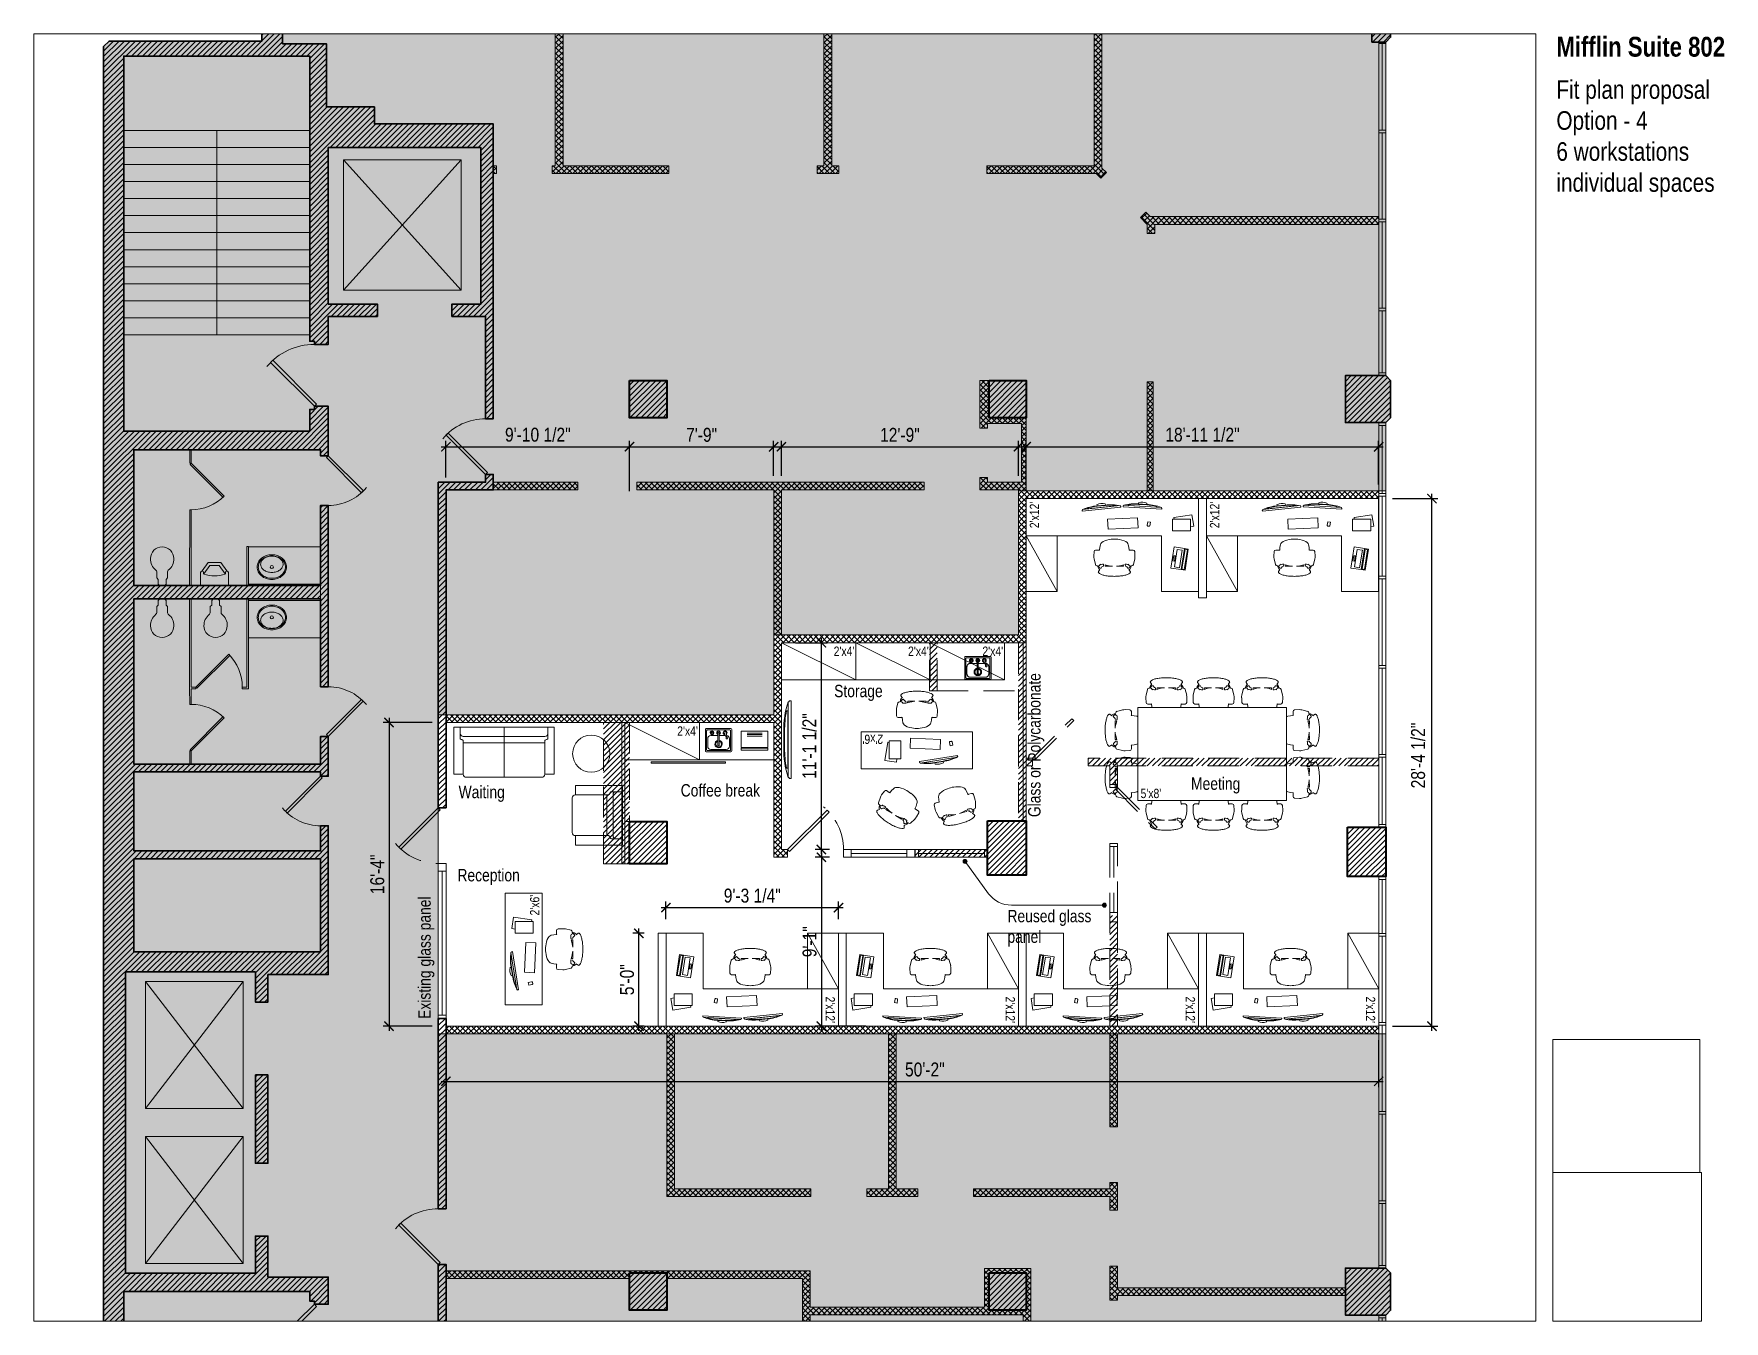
# Paper-space layout 'proposal 4' of a CAD drawing. Header units: inches, sheet in millimetres. Extents: x 4 to 276, y 3 to 211.
# The model-space entities are those that its viewports show. They can reach past a viewport. Long polylines and large blocks are cut down to what shows.
import ezdxf

# ---------------------------------------------------------------- set-up
doc = ezdxf.new("R2010")
doc.units = ezdxf.units.IN
doc.header["$LTSCALE"] = 5
doc.header["$MEASUREMENT"] = 0
doc.linetypes.add('HIDDEN', pattern=[0.375, 0.25, -0.125])
doc.layers.get('0').update_dxf_attribs({"linetype": 'CONTINUOUS', "lineweight": 5})
doc.layers.get('DEFPOINTS').update_dxf_attribs({"linetype": 'CONTINUOUS', "lineweight": 5})
for name, color, linetype, lineweight in [('Annotations', 8, 'CONTINUOUS', 5), ('Appliances', 140, 'CONTINUOUS', 9), ('Drywalls', 7, 'CONTINUOUS', 20), ('Framing', 142, 'CONTINUOUS', 13), ('Hatches', 8, 'CONTINUOUS', 5), ('Projections', 157, 'HIDDEN', 5), ('Structure', 7, 'CONTINUOUS', 40), ('Viewed', 156, 'CONTINUOUS', 9), ('Walls', 7, 'CONTINUOUS', 35)]:
    doc.layers.add(name, color=color, linetype=linetype, lineweight=lineweight)
doc.layers.add('Demolished', color=7, linetype='HIDDEN', lineweight=5, true_color=0xfa0000)
doc.layers.add('Zones', color=7, linetype='CONTINUOUS', lineweight=5, true_color=0xe3e3e3, transparency=0.7)
doc.styles.get("Standard").update_dxf_attribs({"font": 'arial.ttf', "width": 0.8})
doc.dimstyles.new('ARCH', dxfattribs={"dimscale": 96, "dimtxt": 0.09375, "dimasz": 0.0625, "dimexe": 0.04, "dimexo": 0.09375, "dimgap": 0.03125, "dimtad": 1, "dimdec": 5, "dimrnd": 0.0625, "dimzin": 3, "dimdsep": 46, "dimlunit": 4, "dimtxsty": 'Standard', "dimblk": 'OBLIQUE', "dimblk1": 'ARCHTICK', "dimblk2": 'ARCHTICK', "dimsah": 1, "dimcen": 0.03125, "dimdle": 0.03125, "dimclrd": 256, "dimclre": 256, "dimclrt": 256, "dimazin": 0, "dimtfac": 1, "dimtmove": 2, "dimatfit": 3, "dimldrblk": 'ARO14', "dimfxl": 0.3, "dimfxlon": 1, "dimfrac": 2, "dimarcsym": 0})
picture_1 = doc.add_image_def('image1.png', size_in_pixel=(549, 496))
picture_2 = doc.add_image_def('image2.jpg', size_in_pixel=(180, 180))
pattern_1 = [(45, (3600, 4e-14), (-1.767767, 1.767767), [])]
pattern_2 = [(45, (3600, 4e-14), (-1.767767, 1.767767), []), (135, (3600, 4e-14), (-1.767767, -1.767767), [])]

psp = doc.layouts.new('proposal 4')

# ---------------------------------------------------------------- texts
at = {"layer": 'Annotations', "attachment_point": 1}
for s, insert, char_height, width in [('{\\fArial|b1|i0|c0|p0;Mifflin Suite 802}', (249.41, 210.61), 3.2, 28.8998), ('{Fit plan proposal\\POption - 4\\P6 workstations\\Pindividual spaces}', (249.41, 203.61), 3, 26.1537)]:
    psp.add_mtext(s, dxfattribs=dict(at, insert=insert, char_height=char_height, width=width))

msp = doc.modelspace()

# ---------------------------------------------------------------- texts
at = {"layer": 'Annotations', "char_height": 8, "width": 60.99887021, "attachment_point": 1}
for s, insert in [('{Storage}', (6105.955133, 1508.72337)), ('{Waiting}', (5863.559074, 1443.551119)), ('{Coffee break}', (6006.90787, 1444.629355)), ('{Meeting}', (6336.296808, 1448.948386)), ('{Reception}', (5862.807328, 1389.873617)), ('{Reused glass\\Ppanel}', (6217.805691, 1363.489767))]:
    msp.add_mtext(s, dxfattribs=dict(at, insert=insert))
at = {"layer": 'Annotations', "char_height": 8, "width": 99.66850722, "attachment_point": 1, "rotation": 90}
for s, insert in [('{Glass or Polycarbonate}', (6231.162879, 1423.346839)), ('{Existing glass panel}', (5837.536966, 1293.098826))]:
    msp.add_mtext(s, dxfattribs=dict(at, insert=insert))

# ---------------------------------------------------------------- blocks, each defined once
blk = doc.blocks.new('sink')
at = {"color": 0, "linetype": 'ByBlock', "lineweight": -2}
for p, q in [((-8, 0), (8, 0)), ((-8.5, -14.4), (-8.5, -0.5)), ((-7.8, -13.7), (-7.8, -1.2)), ((-7.3, -0.8), (7.2, -0.8)), ((-7, -11.4), (-7, -6.5)), ((-4.4, -4.5), (-0.3, -4.5)), ((-0.3, -2.6), (-0.3, -11)), ((0.4, -2.6), (0.4, -11)), ((0.4, -4.5), (5, -4.5)), ((3.8, -2.6), (3.8, -4)), ((3.8, -3.5), (4.7, -3.5)), ((3.8, -4), (4.7, -4)), ((4, -2.2), (4, -2)), ((4, -2), (4.5, -2)), ((4.4, -4.5), (4.5, -4.5)), ((4.5, -2), (4.5, -2.2)), ((4.7, -2.6), (4.7, -4)), ((7, -6.5), (7, -11.4)), ((7.8, -1.3), (7.8, -13.7)), ((8.5, -0.5), (8.5, -14.4)), ((8, -14.9), (-8, -14.9)), ((7.3, -14.2), (-7.3, -14.2)), ((5, -13.4), (-5, -13.4))]:
    blk.add_line(p, q, dxfattribs=at)
blk.add_circle((-5.4, -6.1), 0.562, dxfattribs=at)
for centre, radius, start, end in [((-8, -0.5), 0.5, 90, 180), ((-7.3, -1.3), 0.5, 90, 180), ((-5, -6.5), 2, 95.6075, 180), ((-6.7, -4.6), 1.44, 318, 357), ((-4.2, -2.6), 1.25, 274.0491, 180), ((-4.2, -2.6), 1.25, 180, 229.3004), ((-4.2, -2.6), 0.875, 285.1914, 180), ((-4.2, -2.6), 0.875, 180, 218.2315), ((-3.5, -5.8), 1.44, 144, 183), ((-9.7, -1.6), 6, 332, 349), ((0, -10), 2.38, 99.0847, 180), ((0, -10), 2.38, 180, 80.9152), ((0, -10), 1.88, 101.5369, 180), ((0, -10), 1.88, 180, 78.463), ((0, -2.6), 1.19, 289, 180), ((0, -2.6), 1.19, 180, 252), ((0, -2.6), 0.562, 0, 180), ((0, -2.6), 0.562, 180, 229), ((0, -2.6), 0.562, 180, 180.0000027777752), ((0, -2.6), 0.375, 0, 180), ((0, -2.6), 0.375, 180, 180.0000027777867), ((0, -2.6), 0.562, 312, 0), ((4.2, -2.6), 1.19, 291.619, 180), ((4.2, -2.6), 1.19, 180, 248.3818), ((4.2, -2.6), 0.688, 309.5214, 180), ((4.2, -2.6), 0.688, 180, 230.4789), ((4.2, -2.6), 0.438, 126.7879, 180.1371), ((4.2, -2.6), 0.438, 0.003, 52.5133), ((5, -6.5), 2, 0, 90), ((7.2, -1.3), 0.5, 0, 90), ((8, -0.5), 0.5, 0, 90), ((-8, -14.4), 0.5, 180, 270), ((-7.3, -13.7), 0.5, 180, 270), ((-5, -11.4), 2, 180, 270.4143), ((0, -10.3), 0.875, 244.6232, 295.3759), ((5, -11.4), 2, 270.4143, 0), ((7.2, -13.7), 0.5, 270, 0), ((8, -14.4), 0.5, 270, 0)]:
    blk.add_arc(centre, radius, start, end, dxfattribs=at)
for centre, major_axis, ratio, start_param, end_param in [((0.8, -5.8), (0, -7.24), 0.84608, 4.223697, 4.555309), ((-11.1, -1.5), (7.58, 0), 0.813102, -0.575959, -0.488692)]:
    blk.add_ellipse(centre, major_axis=major_axis, ratio=ratio, start_param=start_param, end_param=end_param, dxfattribs=at)
blk = doc.blocks.new('DR1H45')
at = {"color": 0, "linetype": 'ByBlock', "lineweight": -2}
for p, q in [((-0.5, 0), (0.207, 0.707)), ((-0.465, -0.035), (0.242, 0.672)), ((0.207, 0.707), (0.242, 0.672)), ((-0.5, 0), (-0.465, -0.035))]:
    blk.add_line(p, q, dxfattribs=at)
at = {"layer": 'Projections'}
blk.add_arc((-0.5, 0), 1, 0, 50.1944, dxfattribs=at)
blk = doc.blocks.new('_ArchTick')
at = {"const_width": 0.15}
blk.add_lwpolyline([(-0.5, -0.5), (0.5, 0.5)], dxfattribs=at)
blk = doc.blocks.new('*D85')
at = {"layer": 'Annotations', "lineweight": -2}
for p, q in [((5852.4, 1662.4), (5976.9, 1662.4)), ((5855.4, 1642.6), (5855.4, 1666.2)), ((5973.9, 1633.6), (5973.9, 1666.2))]:
    blk.add_line(p, q, dxfattribs=at)
at = {"layer": 'DEFPOINTS', "color": 0}
for p in [(5973.9, 1662.4), (5855.4, 1633.6), (5973.9, 1484.4)]:
    blk.add_point(p, dxfattribs=at)
at = {"layer": 'Annotations', "lineweight": -2, "xscale": 6, "yscale": 6, "zscale": 6, "rotation": 180}
blk.add_blockref('_ArchTick', (5855.4, 1662.4), dxfattribs=at)
at = {"layer": 'Annotations', "lineweight": -2, "xscale": 6, "yscale": 6, "zscale": 6}
blk.add_blockref('_ArchTick', (5973.9, 1662.4), dxfattribs=at)
at = {"layer": 'Annotations', "insert": (5914.7, 1670.1), "char_height": 9, "attachment_point": 5}
blk.add_mtext('9\'-10 1/2"', dxfattribs=at)
blk = doc.blocks.new('_Oblique')
at = {"lineweight": -2}
blk.add_line((-0.5, -0.5), (0.5, 0.5), dxfattribs=at)
blk = doc.blocks.new('ARO14')
blk.add_line((0, 0), (-1.02, 0))
at = {"const_width": 0.0625}
blk.add_lwpolyline([(-0.77, 0.47), (0, 0), (-0.77, -0.47)], dxfattribs=at)
blk = doc.blocks.new('*D86')
at = {"layer": 'Annotations', "lineweight": -2}
for p, q in [((6102.9, 1397.4), (6093.8, 1397.4)), ((6097.7, 1400.4), (6097.7, 1285.4)), ((6126.5, 1288.4), (6093.8, 1288.4))]:
    blk.add_line(p, q, dxfattribs=at)
at = {"layer": 'DEFPOINTS', "color": 0}
for p in [(6111.9, 1397.4), (6097.7, 1288.4), (6158.9, 1288.4)]:
    blk.add_point(p, dxfattribs=at)
at = {"layer": 'Annotations', "lineweight": -2, "xscale": 6, "yscale": 6, "zscale": 6}
for p, rotation in [((6097.7, 1397.4), 90), ((6097.7, 1288.4), 270)]:
    blk.add_blockref('_ArchTick', p, dxfattribs=dict(at, rotation=rotation))
at = {"layer": 'Annotations', "insert": (6090.1, 1342.9), "char_height": 9, "attachment_point": 5, "rotation": 90}
blk.add_mtext('9\'-1"', dxfattribs=at)
blk = doc.blocks.new('*D87')
at = {"layer": 'Annotations', "lineweight": -2}
for p, q in [((5846.4, 1484.4), (5814.8, 1484.4)), ((5818.7, 1487.4), (5818.7, 1285.4)), ((5846.4, 1288.4), (5814.8, 1288.4))]:
    blk.add_line(p, q, dxfattribs=at)
at = {"layer": 'DEFPOINTS', "color": 0}
for p in [(5855.4, 1484.4), (5818.7, 1288.4), (5855.4, 1288.4)]:
    blk.add_point(p, dxfattribs=at)
at = {"layer": 'Annotations', "lineweight": -2, "xscale": 6, "yscale": 6, "zscale": 6}
for p, rotation in [((5818.7, 1484.4), 90), ((5818.7, 1288.4), 270)]:
    blk.add_blockref('_ArchTick', p, dxfattribs=dict(at, rotation=rotation))
at = {"layer": 'Annotations', "insert": (5811.1, 1386.4), "char_height": 9, "attachment_point": 5, "rotation": 90}
blk.add_mtext('16\'-4"', dxfattribs=at)
blk = doc.blocks.new('*D88')
at = {"layer": 'Annotations', "lineweight": -2}
for p, q in [((6068.9, 1662.4), (6227.9, 1662.4)), ((6071.9, 1643.5), (6071.9, 1666.2)), ((6224.9, 1643.5), (6224.9, 1666.2))]:
    blk.add_line(p, q, dxfattribs=at)
at = {"layer": 'DEFPOINTS', "color": 0}
for p in [(6224.9, 1662.4), (6071.9, 1634.5), (6224.9, 1634.5)]:
    blk.add_point(p, dxfattribs=at)
at = {"layer": 'Annotations', "lineweight": -2, "xscale": 6, "yscale": 6, "zscale": 6, "rotation": 180}
blk.add_blockref('_ArchTick', (6071.9, 1662.4), dxfattribs=at)
at = {"layer": 'Annotations', "lineweight": -2, "xscale": 6, "yscale": 6, "zscale": 6}
blk.add_blockref('_ArchTick', (6224.9, 1662.4), dxfattribs=at)
at = {"layer": 'Annotations', "insert": (6148.4, 1670), "char_height": 9, "attachment_point": 5}
blk.add_mtext('12\'-9"', dxfattribs=at)
blk = doc.blocks.new('*D89')
at = {"layer": 'Annotations', "lineweight": -2}
for p, q in [((6097.7, 1399.4), (6097.7, 1538.9)), ((6080.9, 1535.9), (6101.5, 1535.9)), ((6102.9, 1402.4), (6093.8, 1402.4))]:
    blk.add_line(p, q, dxfattribs=at)
at = {"layer": 'DEFPOINTS', "color": 0}
for p in [(6071.9, 1535.9), (6097.7, 1535.9), (6111.9, 1402.4)]:
    blk.add_point(p, dxfattribs=at)
at = {"layer": 'Annotations', "lineweight": -2, "xscale": 6, "yscale": 6, "zscale": 6}
for p, rotation in [((6097.7, 1535.9), 90), ((6097.7, 1402.4), 270)]:
    blk.add_blockref('_ArchTick', p, dxfattribs=dict(at, rotation=rotation))
at = {"layer": 'Annotations', "insert": (6090, 1469.2), "char_height": 9, "attachment_point": 5, "rotation": 90}
blk.add_mtext('11\'-1 1/2"', dxfattribs=at)
blk = doc.blocks.new('*D90')
at = {"layer": 'Annotations', "lineweight": -2}
for p, q in [((6466.4, 1628.9), (6495.6, 1628.9)), ((6491.8, 1285.4), (6491.8, 1631.9)), ((6466.4, 1288.4), (6495.6, 1288.4))]:
    blk.add_line(p, q, dxfattribs=at)
at = {"layer": 'DEFPOINTS', "color": 0}
for p in [(6457.4, 1628.9), (6491.8, 1628.9), (6457.4, 1288.4)]:
    blk.add_point(p, dxfattribs=at)
at = {"layer": 'Annotations', "lineweight": -2, "xscale": 6, "yscale": 6, "zscale": 6}
for p, rotation in [((6491.8, 1628.9), 90), ((6491.8, 1288.4), 270)]:
    blk.add_blockref('_ArchTick', p, dxfattribs=dict(at, rotation=rotation))
at = {"layer": 'Annotations', "insert": (6482.9, 1463.1), "char_height": 9, "attachment_point": 5, "rotation": 90}
blk.add_mtext('28\'-4 1/2"', dxfattribs=at)
blk = doc.blocks.new('*D91')
at = {"layer": 'Annotations', "lineweight": -2}
for p, q in [((6226.9, 1662.4), (6460.4, 1662.4)), ((6229.9, 1637.9), (6229.9, 1666.2)), ((6457.4, 1637.9), (6457.4, 1666.2))]:
    blk.add_line(p, q, dxfattribs=at)
at = {"layer": 'DEFPOINTS', "color": 0}
for p in [(6457.4, 1662.4), (6229.9, 1628.9), (6457.4, 1628.9)]:
    blk.add_point(p, dxfattribs=at)
at = {"layer": 'Annotations', "lineweight": -2, "xscale": 6, "yscale": 6, "zscale": 6, "rotation": 180}
blk.add_blockref('_ArchTick', (6229.9, 1662.4), dxfattribs=at)
at = {"layer": 'Annotations', "lineweight": -2, "xscale": 6, "yscale": 6, "zscale": 6}
blk.add_blockref('_ArchTick', (6457.4, 1662.4), dxfattribs=at)
at = {"layer": 'Annotations', "insert": (6343.7, 1670.1), "char_height": 9, "attachment_point": 5}
blk.add_mtext('18\'-11 1/2"', dxfattribs=at)
blk = doc.blocks.new('*D92')
at = {"layer": 'Annotations', "lineweight": -2}
for p, q in [((5855.4, 1279.4), (5855.4, 1249)), ((6457.4, 1279.4), (6457.4, 1249)), ((5852.4, 1252.8), (6460.4, 1252.8))]:
    blk.add_line(p, q, dxfattribs=at)
at = {"layer": 'DEFPOINTS', "color": 0}
for p in [(5855.4, 1288.4), (6457.4, 1288.4), (6457.4, 1252.8)]:
    blk.add_point(p, dxfattribs=at)
at = {"layer": 'Annotations', "lineweight": -2, "xscale": 6, "yscale": 6, "zscale": 6, "rotation": 180}
blk.add_blockref('_ArchTick', (5855.4, 1252.8), dxfattribs=at)
at = {"layer": 'Annotations', "lineweight": -2, "xscale": 6, "yscale": 6, "zscale": 6}
blk.add_blockref('_ArchTick', (6457.4, 1252.8), dxfattribs=at)
at = {"layer": 'Annotations', "insert": (6164.5, 1260.4), "char_height": 9, "attachment_point": 5}
blk.add_mtext('50\'-2"', dxfattribs=at)
blk = doc.blocks.new('storage')
blk.add_line((0, 24), (48, 0))
blk.add_lwpolyline([(0, 0), (0, 24), (48, 24), (48, 0)], close=True)
at = {"layer": 'Annotations', "insert": (33.7, 21.5), "char_height": 6, "width": 60.999, "attachment_point": 1}
blk.add_mtext("{2'x4'}", dxfattribs=at)
blk = doc.blocks.new('*D93')
at = {"layer": 'Annotations', "lineweight": -2}
for p, q in [((5970.9, 1662.4), (6069.9, 1662.4)), ((5973.9, 1633.6), (5973.9, 1666.2)), ((6066.9, 1643.5), (6066.9, 1666.2))]:
    blk.add_line(p, q, dxfattribs=at)
at = {"layer": 'DEFPOINTS', "color": 0}
for p in [(6066.9, 1662.4), (6066.9, 1634.5), (5973.9, 1484.4)]:
    blk.add_point(p, dxfattribs=at)
at = {"layer": 'Annotations', "lineweight": -2, "xscale": 6, "yscale": 6, "zscale": 6, "rotation": 180}
blk.add_blockref('_ArchTick', (5973.9, 1662.4), dxfattribs=at)
at = {"layer": 'Annotations', "lineweight": -2, "xscale": 6, "yscale": 6, "zscale": 6}
blk.add_blockref('_ArchTick', (6066.9, 1662.4), dxfattribs=at)
at = {"layer": 'Annotations', "insert": (6020.4, 1670), "char_height": 9, "attachment_point": 5}
blk.add_mtext('7\'-9"', dxfattribs=at)
blk = doc.blocks.new('herman miller')
at = {"color": 0, "linetype": 'ByBlock', "lineweight": -2}
for p, q in [((2066, 3309), (2035, 3333)), ((2101, 3339), (2071, 3322)), ((2092, 3309), (2113, 3327)), ((2113, 3343), (2101, 3339)), ((2129, 3346), (2113, 3343)), ((2113, 3327), (2129, 3329)), ((2130, 3358), (2129, 3346)), ((2242, 3404), (2149, 3382)), ((2363, 3404), (2285, 3408)), ((2387, 3326), (2387, 3379)), ((2071, 3322), (2066, 3309)), ((2090, 3296), (2092, 3309)), ((2092, 3289), (2090, 3296)), ((2111, 3275), (2092, 3289)), ((2120, 3264), (2111, 3275)), ((2121, 3251), (2120, 3264)), ((2155, 3248), (2121, 3251)), ((2121, 3223), (2147, 3224)), ((2122, 3104), (2121, 3223)), ((2129, 3157), (2122, 3104)), ((2130, 3166), (2129, 3157)), ((2147, 3224), (2130, 3166)), ((2154, 3304), (2151, 3291)), ((2151, 3291), (2151, 3288)), ((2151, 3288), (2154, 3267)), ((2154, 3267), (2155, 3254)), ((2155, 3254), (2155, 3248)), ((2433, 3309), (2384, 3314)), ((2475, 3300), (2433, 3309)), ((2493, 3293), (2475, 3300)), ((2510, 3279), (2493, 3293)), ((2526, 3257), (2510, 3279)), ((2540, 3229), (2526, 3257)), ((2551, 3195), (2540, 3229)), ((2560, 3157), (2551, 3195)), ((2564, 3125), (2560, 3157)), ((2035, 2810), (2066, 2833)), ((2066, 2833), (2071, 2820)), ((2071, 2820), (2101, 2803)), ((2090, 2846), (2092, 2853)), ((2092, 2833), (2090, 2846)), ((2092, 2853), (2111, 2868)), ((2113, 2816), (2092, 2833)), ((2101, 2803), (2113, 2800)), ((2111, 2868), (2120, 2878)), ((2129, 2813), (2113, 2816)), ((2113, 2800), (2129, 2796)), ((2120, 2878), (2121, 2891)), ((2121, 2920), (2122, 3038)), ((2147, 2918), (2121, 2920)), ((2121, 2891), (2155, 2895)), ((2122, 3038), (2129, 2985)), ((2129, 2985), (2130, 2976)), ((2129, 2796), (2130, 2784)), ((2130, 2976), (2147, 2918)), ((2154, 2875), (2151, 2854)), ((2151, 2854), (2151, 2851)), ((2151, 2851), (2154, 2838)), ((2155, 2888), (2154, 2875)), ((2155, 2895), (2155, 2888)), ((2384, 2828), (2433, 2833)), ((2387, 2764), (2387, 2816)), ((2433, 2833), (2475, 2843)), ((2475, 2843), (2493, 2849)), ((2493, 2849), (2510, 2863)), ((2510, 2863), (2526, 2885)), ((2526, 2885), (2540, 2913)), ((2540, 2913), (2551, 2947)), ((2551, 2947), (2560, 2985)), ((2560, 2985), (2564, 3017)), ((2149, 2760), (2242, 2738)), ((2285, 2734), (2363, 2738))]:
    blk.add_line(p, q, dxfattribs=at)
for centre, radius, start, end in [((2028, 3323), 11.4, 52.4809, 89.3775), ((2154, 3330), 25.4, 181.636, 262.725), ((2155, 3357), 25.4, 103.3925, 178.698), ((2277, 3256), 152, 87.0643, 103.3925), ((2362, 3379), 25.4, 0, 87.0643), ((2362, 3326), 25.4, 332.4862, 0), ((2154, 3330), 25.4, 262.725, 269.798), ((2135, 3071), 432, 352.8004, 7.1996), ((2028, 2819), 11.4, 270.6225, 307.5191), ((2154, 2812), 25.4, 97.275, 178.364), ((2155, 2785), 25.4, 181.302, 256.6075), ((2154, 2812), 25.4, 90.202, 97.275), ((2362, 2816), 25.4, 0, 27.5138), ((2277, 2886), 152, 256.6075, 272.9357), ((2362, 2764), 25.4, 272.9357, 0)]:
    blk.add_arc(centre, radius, start, end, dxfattribs=at)
blk.add_open_spline([(2028, 3335), (2025, 3335), (2017, 3333), (2006, 3323), (1996, 3307), (1986, 3285), (1977, 3258), (1970, 3227), (1964, 3191), (1958, 3140), (1956, 3085), (1957, 3030), (1961, 2976), (1969, 2913), (1986, 2854), (2002, 2822), (2017, 2810), (2025, 2807), (2028, 2807)], degree=3, knots=[0, 0, 0, 0, 0.05, 0.1, 0.15, 0.2, 0.25, 0.3, 0.35, 0.4, 0.5, 0.55, 0.6, 0.7, 0.8, 0.9, 0.95, 1, 1, 1, 1], dxfattribs=at)
blk = doc.blocks.new('monitor')
at = {"color": 0, "linetype": 'ByBlock', "lineweight": -2}
for p, q in [((-12.5, 0.6), (-12.5, 0)), ((-12.5, 0.6), (-12.5, 0)), ((-12.2, 0.6), (-12.5, 0.6)), ((-12.5, 0), (12.5, 0)), ((-12.2, 1), (12.2, 1)), ((-12.2, 1), (-12.2, 0.6)), ((-9.2, 1.1), (-9.2, 1.5)), ((-9.2, 1.1), (-9.2, 1.5)), ((-9.2, 1.1), (9.2, 1.1)), ((-2.7, 3.2), (-2.7, 2.4)), ((-2.7, 2.4), (2.7, 2.4)), ((-2.7, 2.1), (2.7, 2.1)), ((2.7, 3.2), (2.7, 2.4)), ((9.2, 1.1), (9.2, 1.5)), ((12.2, 1), (12.2, 0.6)), ((12.2, 0.6), (12.5, 0.6)), ((12.5, 0.6), (12.5, 0))]:
    blk.add_line(p, q, dxfattribs=at)
for centre, radius, start, end in [((-3.2, -26.5), 28.9, 88.9181, 108.1434), ((-3.2, -26.5), 28.6, 88.9181, 102.1432), ((0, -3.9), 7.54, 69.1704, 110.8296), ((3.2, -26.5), 28.9, 71.8566, 91.0819), ((3.2, -26.5), 28.6, 77.8568, 91.0819)]:
    blk.add_arc(centre, radius, start, end, dxfattribs=at)
blk = doc.blocks.new('office single')
at = {"color": 0, "linetype": 'ByBlock', "lineweight": -2}
for points in [[(0, 0), (0, 24), (72, 24), (72, 0)], [(53.8, 18.1), (46.2, 18.1), (46.2, 6.4), (53.8, 6.4)]]:
    blk.add_lwpolyline(points, close=True, dxfattribs=at)
at = {"color": 0, "linetype": 'ByBlock', "lineweight": -2, "flags": 128}
blk.add_lwpolyline([(13.2, 17.5), (12.8, 15.3), (14.4, 14.9), (14.9, 17.1, 0.414214), (14.5, 17.7), (13.8, 17.8, 0.414214)], format="xyb", close=True, dxfattribs=at)
blk.add_lwpolyline([(40, 19.8), (40.3, 13.3), (21, 12.5), (20.7, 18.9)], close=True, dxfattribs=at)
at = {"color": 0, "linetype": 'ByBlock', "lineweight": -2}
blk.add_lwpolyline([(48.9, 6.4), (49.2, 4.3), (56.7, 5.5), (54.8, 17.2), (53.8, 17)], dxfattribs=at)
at = {"color": 0, "linetype": 'ByBlock', "lineweight": -2, "xscale": 0.03937007874015748, "yscale": 0.03937007874015748, "zscale": 0.03937007874015748, "rotation": 270}
blk.add_blockref('herman miller', (-85, 127.2), dxfattribs=at)
at = {"color": 0, "linetype": 'ByBlock', "lineweight": -2, "rotation": 170.8111639226411}
blk.add_blockref('monitor', (22, 6.7), dxfattribs=at)
at = {"layer": 'Annotations', "extrusion": (0, 0, -1), "insert": (57.7, 16.1), "char_height": 6, "width": 60.999, "attachment_point": 1, "text_direction": (1, 0, 0)}
blk.add_mtext("{2'x6'}", dxfattribs=at)
blk = doc.blocks.new('office c')
at = {"color": 0, "linetype": 'ByBlock', "lineweight": -2}
blk.add_line((0, -24), (20, -60), dxfattribs=at)
for points in [[(87.2, -24), (0, -24), (0, 0), (111.2, 0), (111.2, -24), (111.2, -60), (87.2, -60)], [(52.8, -19.8), (52.5, -13.3), (71.9, -12.5), (72.2, -18.9)], [(94.3, -13.3), (94.3, -20.9), (106.1, -20.9), (106.1, -13.3)], [(0, -60), (0, -24), (20, -24), (20, -60)], [(95.4, -31.2), (93.3, -44.8), (100, -45.8), (102.1, -32.3)], [(102.1, -32.3), (100, -45.8), (102.5, -46.2), (104.6, -32.7)], [(95.2, -36.9), (94.6, -40.1), (95.6, -40.3), (96.1, -37)], [(97.4, -32.8), (95.6, -44.1), (98.9, -44.6), (100.7, -33.3)], [(102.5, -32.8), (100.5, -45.4), (102, -45.7), (104, -33.1)]]:
    blk.add_lwpolyline(points, close=True, dxfattribs=at)
blk.add_lwpolyline([(106.1, -18.2), (108.1, -17.9), (106.9, -10.4), (95.3, -12.3), (95.4, -13.3)], dxfattribs=at)
blk.add_lwpolyline([(79.7, -17.5), (80.1, -15.3), (78.4, -14.9), (78, -17.1, 0.414214), (78.4, -17.7), (79.1, -17.8, 0.414214)], format="xyb", close=True, dxfattribs=at)
at = {"layer": 'Zones'}
blk.add_line((111.2, 0), (111.2, -60), dxfattribs=at)
at = {"color": 0, "linetype": 'ByBlock', "lineweight": -2}
for p, rotation in [((48.6, -6.8), 5.844565877387316), ((75, -6), 356.6557298000283)]:
    blk.add_blockref('monitor', p, dxfattribs=dict(at, rotation=rotation))
at = {"color": 0, "linetype": 'ByBlock', "lineweight": -2, "xscale": 0.03937007874015748, "yscale": 0.03937007874015748, "zscale": 0.03937007874015748, "rotation": 89.99999999999993}
blk.add_blockref('herman miller', (177.8, -127.2), dxfattribs=at)
at = {"layer": 'Annotations', "insert": (2.3, -19.1), "char_height": 6, "width": 60.999, "attachment_point": 1, "rotation": 90}
blk.add_mtext("{2'x12'}", dxfattribs=at)
blk = doc.blocks.new('big meeting table')
at = {"color": 0, "linetype": 'ByBlock', "lineweight": -2}
for p, q in [((6580.6, 1517.5), (6581.4, 1521.2)), ((6582.4, 1522), (6582.8, 1522)), ((6582.8, 1522), (6583, 1522.6)), ((6583, 1522.6), (6583.1, 1523.1)), ((6583.1, 1523.1), (6583.8, 1524.3)), ((6584.3, 1524.5), (6583.4, 1525.7)), ((6583.6, 1522.6), (6583.5, 1522)), ((6584.3, 1523.5), (6583.6, 1522.6)), ((6583.8, 1524.3), (6584.3, 1524.5)), ((6584.8, 1523.5), (6584.3, 1523.5)), ((6584.5, 1521), (6585, 1521.1)), ((6585.1, 1523.5), (6584.8, 1523.5)), ((6585, 1521.1), (6585.1, 1521.1)), ((6585.7, 1522.7), (6585.1, 1523.5)), ((6585.1, 1521.1), (6585.9, 1521)), ((6586.1, 1522.4), (6585.7, 1522.7)), ((6585.9, 1521), (6586.5, 1521)), ((6586.6, 1522.3), (6586.1, 1522.4)), ((6586.5, 1521), (6586.7, 1521)), ((6586.7, 1521), (6586.6, 1522.3)), ((6587.7, 1522.3), (6587.6, 1521.3)), ((6587.6, 1521.3), (6589.9, 1522)), ((6592.4, 1522.3), (6587.7, 1522.3)), ((6589.9, 1522), (6590.3, 1522)), ((6590.3, 1522), (6592.4, 1522.3)), ((6599.6, 1522.3), (6595, 1522.3)), ((6595, 1522.3), (6597.1, 1522)), ((6597.1, 1522), (6597.4, 1522)), ((6597.4, 1522), (6599.7, 1521.3)), ((6599.7, 1521.3), (6599.6, 1522.3)), ((6600.7, 1522.3), (6600.6, 1521)), ((6600.6, 1521), (6600.9, 1521)), ((6601.3, 1522.4), (6600.7, 1522.3)), ((6600.9, 1521), (6601.4, 1521)), ((6601.7, 1522.7), (6601.3, 1522.4)), ((6601.4, 1521), (6602.2, 1521.1)), ((6602.2, 1523.5), (6601.7, 1522.7)), ((6602.5, 1523.5), (6602.2, 1523.5)), ((6602.2, 1521.1), (6602.3, 1521.1)), ((6602.3, 1521.1), (6602.9, 1521)), ((6603, 1523.5), (6602.5, 1523.5)), ((6604, 1525.7), (6603, 1524.5)), ((6603, 1524.5), (6603.5, 1524.3)), ((6603.7, 1522.6), (6603, 1523.5)), ((6603.5, 1524.3), (6604.2, 1523.1)), ((6603.8, 1522), (6603.7, 1522.6)), ((6604.2, 1523.1), (6604.4, 1522.6)), ((6604.4, 1522.6), (6604.5, 1522)), ((6604.5, 1522), (6605, 1522)), ((6605.9, 1521.2), (6606.8, 1517.5)), ((6611, 1517.5), (6611.9, 1521.2)), ((6612.8, 1522), (6613.3, 1522)), ((6613.3, 1522), (6613.5, 1522.6)), ((6613.5, 1522.6), (6613.6, 1523.1)), ((6613.6, 1523.1), (6614.3, 1524.3)), ((6614.8, 1524.5), (6613.8, 1525.7)), ((6614.1, 1522.6), (6614, 1522)), ((6614.8, 1523.5), (6614.1, 1522.6)), ((6614.3, 1524.3), (6614.8, 1524.5)), ((6615.3, 1523.5), (6614.8, 1523.5)), ((6614.9, 1521), (6615.5, 1521.1)), ((6615.6, 1523.5), (6615.3, 1523.5)), ((6615.5, 1521.1), (6615.6, 1521.1)), ((6616.1, 1522.7), (6615.6, 1523.5)), ((6615.6, 1521.1), (6616.4, 1521)), ((6616.5, 1522.4), (6616.1, 1522.7)), ((6616.4, 1521), (6616.9, 1521)), ((6617.1, 1522.3), (6616.5, 1522.4)), ((6616.9, 1521), (6617.2, 1521)), ((6617.2, 1521), (6617.1, 1522.3)), ((6618.2, 1522.3), (6618.1, 1521.3)), ((6618.1, 1521.3), (6620.4, 1522)), ((6622.8, 1522.3), (6618.2, 1522.3)), ((6620.4, 1522), (6620.7, 1522)), ((6620.7, 1522), (6622.8, 1522.3)), ((6630.1, 1522.3), (6625.4, 1522.3)), ((6625.4, 1522.3), (6627.5, 1522)), ((6627.5, 1522), (6627.9, 1522)), ((6627.9, 1522), (6630.2, 1521.3)), ((6630.2, 1521.3), (6630.1, 1522.3)), ((6631.2, 1522.3), (6631.1, 1521)), ((6631.1, 1521), (6631.3, 1521)), ((6631.7, 1522.4), (6631.2, 1522.3)), ((6631.3, 1521), (6631.9, 1521)), ((6632.1, 1522.7), (6631.7, 1522.4)), ((6631.9, 1521), (6632.7, 1521.1)), ((6632.7, 1523.5), (6632.1, 1522.7)), ((6633, 1523.5), (6632.7, 1523.5)), ((6632.7, 1521.1), (6632.8, 1521.1)), ((6632.8, 1521.1), (6633.3, 1521)), ((6633.5, 1523.5), (6633, 1523.5)), ((6634.4, 1525.7), (6633.5, 1524.5)), ((6633.5, 1524.5), (6634, 1524.3)), ((6634.2, 1522.6), (6633.5, 1523.5)), ((6634, 1524.3), (6634.7, 1523.1)), ((6634.3, 1522), (6634.2, 1522.6)), ((6634.7, 1523.1), (6634.8, 1522.6)), ((6634.8, 1522.6), (6635, 1522)), ((6635, 1522), (6635.4, 1522)), ((6636.4, 1521.2), (6637.2, 1517.5)), ((6642.4, 1517.5), (6643.3, 1521.2)), ((6644.2, 1522), (6644.7, 1522)), ((6644.7, 1522), (6644.8, 1522.6)), ((6644.8, 1522.6), (6645, 1523.1)), ((6645, 1523.1), (6645.7, 1524.3)), ((6646.1, 1524.5), (6645.2, 1525.7)), ((6645.5, 1522.6), (6645.4, 1522)), ((6646.2, 1523.5), (6645.5, 1522.6)), ((6645.7, 1524.3), (6646.1, 1524.5)), ((6646.7, 1523.5), (6646.2, 1523.5)), ((6646.3, 1521), (6646.9, 1521.1)), ((6646.9, 1523.5), (6646.7, 1523.5)), ((6647.5, 1522.7), (6646.9, 1523.5)), ((6646.9, 1521.1), (6647, 1521.1)), ((6647, 1521.1), (6647.8, 1521)), ((6647.9, 1522.4), (6647.5, 1522.7)), ((6647.8, 1521), (6648.3, 1521)), ((6648.4, 1522.3), (6647.9, 1522.4)), ((6648.3, 1521), (6648.6, 1521)), ((6648.6, 1521), (6648.4, 1522.3)), ((6649.6, 1522.3), (6649.5, 1521.3)), ((6649.5, 1521.3), (6651.8, 1522)), ((6654.2, 1522.3), (6649.6, 1522.3)), ((6651.8, 1522), (6652.1, 1522)), ((6652.1, 1522), (6654.2, 1522.3)), ((6661.5, 1522.3), (6656.8, 1522.3)), ((6656.8, 1522.3), (6658.9, 1522)), ((6658.9, 1522), (6659.3, 1522)), ((6659.3, 1522), (6661.5, 1521.3)), ((6661.5, 1521.3), (6661.5, 1522.3)), ((6662.6, 1522.3), (6662.5, 1521)), ((6662.5, 1521), (6662.7, 1521)), ((6663.1, 1522.4), (6662.6, 1522.3)), ((6662.7, 1521), (6663.2, 1521)), ((6663.5, 1522.7), (6663.1, 1522.4)), ((6663.2, 1521), (6664.1, 1521.1)), ((6664.1, 1523.5), (6663.5, 1522.7)), ((6664.4, 1523.5), (6664.1, 1523.5)), ((6664.1, 1521.1), (6664.2, 1521.1)), ((6664.2, 1521.1), (6664.7, 1521)), ((6664.9, 1523.5), (6664.4, 1523.5)), ((6665.8, 1525.7), (6664.9, 1524.5)), ((6664.9, 1524.5), (6665.4, 1524.3)), ((6665.6, 1522.6), (6664.9, 1523.5)), ((6665.4, 1524.3), (6666.1, 1523.1)), ((6665.7, 1522), (6665.6, 1522.6)), ((6666.1, 1523.1), (6666.2, 1522.6)), ((6666.2, 1522.6), (6666.3, 1522)), ((6666.3, 1522), (6666.8, 1522)), ((6667.8, 1521.2), (6668.6, 1517.5)), ((6560.9, 1505.7), (6560.3, 1505.6)), ((6561, 1506.2), (6560.9, 1505.7)), ((6565.4, 1508), (6561.7, 1507.1)), ((6570.2, 1508), (6567.1, 1508.2)), ((6571.1, 1504.9), (6571.1, 1507)), ((6580.6, 1512.8), (6580.4, 1515.8)), ((6583.6, 1511.8), (6581.6, 1511.8)), ((6584.3, 1510), (6584.1, 1511.9)), ((6584.4, 1509.5), (6584.3, 1510)), ((6603, 1510), (6602.9, 1509.5)), ((6603.2, 1511.9), (6603, 1510)), ((6605.8, 1511.8), (6603.7, 1511.8)), ((6606.9, 1515.8), (6606.8, 1512.8)), ((6611, 1512.8), (6610.9, 1515.8)), ((6614.1, 1511.8), (6612, 1511.8)), ((6614.8, 1510), (6614.6, 1511.9)), ((6614.9, 1509.5), (6614.8, 1510)), ((6633.5, 1510), (6633.4, 1509.5)), ((6633.7, 1511.9), (6633.5, 1510)), ((6636.2, 1511.8), (6634.2, 1511.8)), ((6637.4, 1515.8), (6637.2, 1512.8)), ((6642.4, 1512.8), (6642.3, 1515.8)), ((6645.5, 1511.8), (6643.4, 1511.8)), ((6646.2, 1510), (6646, 1511.9)), ((6646.3, 1509.5), (6646.2, 1510)), ((6664.9, 1510), (6664.8, 1509.5)), ((6665.1, 1511.9), (6664.9, 1510)), ((6667.6, 1511.8), (6665.6, 1511.8)), ((6668.8, 1515.8), (6668.6, 1512.8)), ((6675.5, 1504.9), (6675.5, 1507)), ((6676.4, 1508), (6679.5, 1508.2)), ((6681.2, 1508), (6684.9, 1507.1)), ((6685.6, 1506.2), (6685.7, 1505.7)), ((6685.7, 1505.7), (6686.3, 1505.6)), ((6558.4, 1504.3), (6557.2, 1505.2)), ((6558.7, 1504.8), (6558.4, 1504.3)), ((6559.9, 1505.5), (6558.7, 1504.8)), ((6559.4, 1503.8), (6559.5, 1504.3)), ((6559.5, 1503.5), (6559.4, 1503.8)), ((6559.5, 1504.3), (6560.3, 1505)), ((6560.2, 1502.9), (6559.5, 1503.5)), ((6560.3, 1505.6), (6559.9, 1505.5)), ((6560.6, 1502.5), (6560.2, 1502.9)), ((6560.3, 1505), (6560.9, 1505.1)), ((6560.6, 1502), (6560.6, 1502.5)), ((6562, 1501.8), (6560.6, 1502)), ((6560.6, 1500.9), (6561.7, 1500.9)), ((6560.7, 1496.2), (6560.6, 1500.9)), ((6560.9, 1498.3), (6560.7, 1496.2)), ((6561, 1498.6), (6560.9, 1498.3)), ((6561.7, 1500.9), (6561, 1498.6)), ((6561.9, 1504.1), (6561.8, 1503.5)), ((6561.8, 1503.5), (6561.8, 1503.4)), ((6561.8, 1503.4), (6561.9, 1502.6)), ((6561.9, 1502.6), (6562, 1502.1)), ((6562, 1502.1), (6562, 1501.8)), ((6572.9, 1504.3), (6571, 1504.5)), ((6574.6, 1503.9), (6572.9, 1504.3)), ((6575.3, 1503.6), (6574.6, 1503.9)), ((6575.3, 1503.6), (6575.3, 1503.6)), ((6671.3, 1503.6), (6672, 1503.9)), ((6671.3, 1503.6), (6671.3, 1503.6)), ((6672, 1503.9), (6673.7, 1504.3)), ((6673.7, 1504.3), (6675.6, 1504.5)), ((6684.7, 1502.6), (6684.6, 1502.1)), ((6684.6, 1502.1), (6684.6, 1501.8)), ((6684.6, 1501.8), (6686, 1502)), ((6684.7, 1504.1), (6684.8, 1503.5)), ((6684.8, 1503.4), (6684.7, 1502.6)), ((6684.8, 1503.5), (6684.8, 1503.4)), ((6684.9, 1500.9), (6685.6, 1498.6)), ((6686, 1500.9), (6684.9, 1500.9)), ((6685.6, 1498.6), (6685.7, 1498.3)), ((6686.3, 1505), (6685.7, 1505.1)), ((6685.7, 1498.3), (6685.9, 1496.2)), ((6685.9, 1496.2), (6686, 1500.9)), ((6686, 1502.5), (6686.4, 1502.9)), ((6686, 1502), (6686, 1502.5)), ((6686.3, 1505.6), (6686.7, 1505.5)), ((6687.1, 1504.3), (6686.3, 1505)), ((6686.4, 1502.9), (6687.1, 1503.5)), ((6686.7, 1505.5), (6687.9, 1504.8)), ((6687.2, 1503.8), (6687.1, 1504.3)), ((6687.1, 1503.5), (6687.2, 1503.8)), ((6687.9, 1504.8), (6688.2, 1504.3)), ((6688.2, 1504.3), (6689.4, 1505.2)), ((6557.2, 1484.6), (6558.4, 1485.5)), ((6558.4, 1485.5), (6558.7, 1485)), ((6558.7, 1485), (6559.9, 1484.3)), ((6559.4, 1486), (6559.5, 1486.3)), ((6559.5, 1485.5), (6559.4, 1486)), ((6559.5, 1486.3), (6560.2, 1486.9)), ((6560.3, 1484.8), (6559.5, 1485.5)), ((6559.9, 1484.3), (6560.3, 1484.2)), ((6560.2, 1486.9), (6560.6, 1487.3)), ((6560.9, 1484.7), (6560.3, 1484.8)), ((6560.3, 1484.2), (6560.9, 1484.1)), ((6560.6, 1488.9), (6560.7, 1493.6)), ((6561.7, 1488.9), (6560.6, 1488.9)), ((6560.6, 1487.8), (6562, 1487.9)), ((6560.6, 1487.3), (6560.6, 1487.8)), ((6560.7, 1493.6), (6560.9, 1491.5)), ((6560.9, 1491.5), (6561, 1491.2)), ((6560.9, 1484.1), (6561, 1483.6)), ((6561, 1491.2), (6561.7, 1488.9)), ((6561.9, 1487.2), (6561.8, 1486.4)), ((6561.8, 1486.4), (6561.8, 1486.2)), ((6561.8, 1486.2), (6561.9, 1485.7)), ((6562, 1487.7), (6561.9, 1487.2)), ((6562, 1487.9), (6562, 1487.7)), ((6571, 1485.3), (6572.9, 1485.5)), ((6571.1, 1482.8), (6571.1, 1484.9)), ((6572.9, 1485.5), (6574.6, 1485.9)), ((6574.6, 1485.9), (6575.3, 1486.2)), ((6575.3, 1486.2), (6575.3, 1486.2)), ((6672, 1485.9), (6671.3, 1486.2)), ((6671.3, 1486.2), (6671.3, 1486.2)), ((6673.7, 1485.5), (6672, 1485.9)), ((6675.6, 1485.3), (6673.7, 1485.5)), ((6675.5, 1482.8), (6675.5, 1484.9)), ((6686, 1487.8), (6684.6, 1487.9)), ((6684.6, 1487.9), (6684.6, 1487.7)), ((6684.6, 1487.7), (6684.7, 1487.2)), ((6684.7, 1487.2), (6684.8, 1486.4)), ((6684.8, 1486.2), (6684.7, 1485.7)), ((6684.8, 1486.4), (6684.8, 1486.2)), ((6685.6, 1491.2), (6684.9, 1488.9)), ((6684.9, 1488.9), (6686, 1488.9)), ((6685.7, 1491.5), (6685.6, 1491.2)), ((6685.7, 1484.1), (6685.6, 1483.6)), ((6685.9, 1493.6), (6685.7, 1491.5)), ((6685.7, 1484.7), (6686.3, 1484.8)), ((6686.3, 1484.2), (6685.7, 1484.1)), ((6686, 1488.9), (6685.9, 1493.6)), ((6686, 1487.3), (6686, 1487.8)), ((6686.4, 1486.9), (6686, 1487.3)), ((6686.3, 1484.8), (6687.1, 1485.5)), ((6686.7, 1484.3), (6686.3, 1484.2)), ((6687.1, 1486.3), (6686.4, 1486.9)), ((6687.9, 1485), (6686.7, 1484.3)), ((6687.2, 1486), (6687.1, 1486.3)), ((6687.1, 1485.5), (6687.2, 1486)), ((6688.2, 1485.5), (6687.9, 1485)), ((6689.4, 1484.6), (6688.2, 1485.5)), ((6557.2, 1474.5), (6558.4, 1473.6)), ((6558.4, 1473.6), (6558.7, 1474.1)), ((6558.7, 1474.1), (6559.9, 1474.8)), ((6559.5, 1473.6), (6559.4, 1473.1)), ((6559.4, 1473.1), (6559.5, 1472.8)), ((6560.3, 1474.3), (6559.5, 1473.6)), ((6559.9, 1474.8), (6560.3, 1474.9)), ((6560.3, 1474.9), (6560.9, 1475)), ((6560.9, 1474.4), (6560.3, 1474.3)), ((6560.9, 1475), (6561, 1475.5)), ((6561.7, 1482.7), (6565.4, 1481.8)), ((6561.7, 1476.4), (6565.4, 1477.3)), ((6561.8, 1472.9), (6561.9, 1473.4)), ((6567.1, 1481.6), (6570.2, 1481.8)), ((6567.1, 1477.5), (6570.2, 1477.3)), ((6571, 1473.8), (6572.9, 1473.6)), ((6571.1, 1476.3), (6571.1, 1474.2)), ((6572.9, 1473.6), (6574.6, 1473.2)), ((6574.6, 1473.2), (6575.3, 1472.9)), ((6575.3, 1472.9), (6575.3, 1472.9)), ((6672, 1473.2), (6671.3, 1472.9)), ((6671.3, 1472.9), (6671.3, 1472.9)), ((6673.7, 1473.6), (6672, 1473.2)), ((6675.6, 1473.8), (6673.7, 1473.6)), ((6675.5, 1476.3), (6675.5, 1474.2)), ((6679.5, 1481.6), (6676.4, 1481.8)), ((6679.5, 1477.5), (6676.4, 1477.3)), ((6684.9, 1482.7), (6681.2, 1481.8)), ((6684.9, 1476.4), (6681.2, 1477.3)), ((6684.8, 1472.9), (6684.7, 1473.4)), ((6685.7, 1475), (6685.6, 1475.5)), ((6686.3, 1474.9), (6685.7, 1475)), ((6685.7, 1474.4), (6686.3, 1474.3)), ((6686.7, 1474.8), (6686.3, 1474.9)), ((6686.3, 1474.3), (6687.1, 1473.6)), ((6687.9, 1474.1), (6686.7, 1474.8)), ((6687.1, 1473.6), (6687.2, 1473.1)), ((6687.2, 1473.1), (6687.1, 1472.8)), ((6688.2, 1473.6), (6687.9, 1474.1)), ((6689.4, 1474.5), (6688.2, 1473.6)), ((6559.5, 1472.8), (6560.2, 1472.2)), ((6560.2, 1472.2), (6560.6, 1471.8)), ((6560.6, 1471.8), (6560.6, 1471.3)), ((6560.6, 1471.3), (6562, 1471.2)), ((6560.6, 1470.2), (6560.7, 1465.5)), ((6561.7, 1470.2), (6560.6, 1470.2)), ((6560.7, 1462.9), (6560.6, 1458.2)), ((6560.7, 1465.5), (6560.9, 1467.6)), ((6560.9, 1460.8), (6560.7, 1462.9)), ((6560.9, 1467.6), (6561, 1467.9)), ((6561, 1467.9), (6561.7, 1470.2)), ((6561.8, 1472.7), (6561.8, 1472.9)), ((6561.9, 1471.9), (6561.8, 1472.7)), ((6562, 1471.4), (6561.9, 1471.9)), ((6562, 1471.2), (6562, 1471.4)), ((6684.6, 1471.4), (6684.7, 1471.9)), ((6684.6, 1471.2), (6684.6, 1471.4)), ((6686, 1471.3), (6684.6, 1471.2)), ((6684.7, 1471.9), (6684.8, 1472.7)), ((6684.8, 1472.7), (6684.8, 1472.9)), ((6684.9, 1470.2), (6686, 1470.2)), ((6685.6, 1467.9), (6684.9, 1470.2)), ((6685.7, 1467.6), (6685.6, 1467.9)), ((6685.9, 1465.5), (6685.7, 1467.6)), ((6685.7, 1460.8), (6685.9, 1462.9)), ((6686, 1470.2), (6685.9, 1465.5)), ((6685.9, 1462.9), (6686, 1458.2)), ((6686.4, 1472.2), (6686, 1471.8)), ((6686, 1471.8), (6686, 1471.3)), ((6687.1, 1472.8), (6686.4, 1472.2)), ((6558.4, 1454.8), (6557.2, 1453.9)), ((6558.7, 1454.3), (6558.4, 1454.8)), ((6559.9, 1453.6), (6558.7, 1454.3)), ((6559.5, 1455.6), (6559.4, 1455.3)), ((6559.4, 1455.3), (6559.5, 1454.8)), ((6560.2, 1456.2), (6559.5, 1455.6)), ((6559.5, 1454.8), (6560.3, 1454.1)), ((6560.3, 1453.5), (6559.9, 1453.6)), ((6560.6, 1456.6), (6560.2, 1456.2)), ((6560.3, 1454.1), (6560.9, 1454)), ((6560.9, 1453.4), (6560.3, 1453.5)), ((6560.6, 1458.2), (6561.7, 1458.2)), ((6562, 1457.3), (6560.6, 1457.1)), ((6560.6, 1457.1), (6560.6, 1456.6)), ((6561, 1460.5), (6560.9, 1460.8)), ((6561, 1452.9), (6560.9, 1453.4)), ((6561.7, 1458.2), (6561, 1460.5)), ((6565.4, 1451.1), (6561.7, 1452)), ((6561.8, 1455.7), (6561.9, 1456.5)), ((6561.8, 1455.5), (6561.8, 1455.7)), ((6561.9, 1455), (6561.8, 1455.5)), ((6561.9, 1456.5), (6562, 1457)), ((6562, 1457), (6562, 1457.3)), ((6572.9, 1454.8), (6571, 1454.6)), ((6571.1, 1454.2), (6571.1, 1452.1)), ((6574.6, 1455.2), (6572.9, 1454.8)), ((6575.3, 1455.5), (6574.6, 1455.2)), ((6575.3, 1455.5), (6575.3, 1455.5)), ((6671.3, 1455.5), (6672, 1455.2)), ((6671.3, 1455.5), (6671.3, 1455.5)), ((6672, 1455.2), (6673.7, 1454.8)), ((6673.7, 1454.8), (6675.6, 1454.6)), ((6675.5, 1454.2), (6675.5, 1452.1)), ((6681.2, 1451.1), (6684.9, 1452)), ((6684.6, 1457.3), (6686, 1457.1)), ((6684.6, 1457), (6684.6, 1457.3)), ((6684.7, 1456.5), (6684.6, 1457)), ((6684.8, 1455.7), (6684.7, 1456.5)), ((6684.7, 1455), (6684.8, 1455.5)), ((6684.8, 1455.5), (6684.8, 1455.7)), ((6684.9, 1458.2), (6685.6, 1460.5)), ((6686, 1458.2), (6684.9, 1458.2)), ((6685.6, 1460.5), (6685.7, 1460.8)), ((6685.6, 1452.9), (6685.7, 1453.4)), ((6686.3, 1454.1), (6685.7, 1454)), ((6685.7, 1453.4), (6686.3, 1453.5)), ((6686, 1457.1), (6686, 1456.6)), ((6686, 1456.6), (6686.4, 1456.2)), ((6687.1, 1454.8), (6686.3, 1454.1)), ((6686.3, 1453.5), (6686.7, 1453.6)), ((6686.4, 1456.2), (6687.1, 1455.6)), ((6686.7, 1453.6), (6687.9, 1454.3)), ((6687.1, 1455.6), (6687.2, 1455.3)), ((6687.2, 1455.3), (6687.1, 1454.8)), ((6687.9, 1454.3), (6688.2, 1454.8)), ((6688.2, 1454.8), (6689.4, 1453.9)), ((6570.2, 1451.1), (6567.1, 1450.9)), ((6580.6, 1446.3), (6580.4, 1443.3)), ((6580.6, 1441.6), (6581.4, 1437.9)), ((6583.6, 1447.3), (6581.6, 1447.3)), ((6584.3, 1449.1), (6584.1, 1447.2)), ((6584.4, 1449.5), (6584.3, 1449.1)), ((6603, 1449.1), (6602.9, 1449.5)), ((6603.2, 1447.2), (6603, 1449.1)), ((6605.8, 1447.3), (6603.7, 1447.3)), ((6605.9, 1437.9), (6606.8, 1441.6)), ((6606.9, 1443.3), (6606.8, 1446.3)), ((6611, 1446.3), (6610.9, 1443.3)), ((6611, 1441.6), (6611.9, 1437.9)), ((6614.1, 1447.3), (6612, 1447.3)), ((6614.8, 1449.1), (6614.6, 1447.2)), ((6614.9, 1449.5), (6614.8, 1449.1)), ((6633.5, 1449.1), (6633.4, 1449.5)), ((6633.7, 1447.2), (6633.5, 1449.1)), ((6636.2, 1447.3), (6634.2, 1447.3)), ((6636.4, 1437.9), (6637.2, 1441.6)), ((6637.4, 1443.3), (6637.2, 1446.3)), ((6642.4, 1446.3), (6642.3, 1443.3)), ((6642.4, 1441.6), (6643.3, 1437.9)), ((6645.5, 1447.3), (6643.4, 1447.3)), ((6646.2, 1449.1), (6646, 1447.2)), ((6646.3, 1449.5), (6646.2, 1449.1)), ((6664.9, 1449.1), (6664.8, 1449.5)), ((6665.1, 1447.2), (6664.9, 1449.1)), ((6667.6, 1447.3), (6665.6, 1447.3)), ((6667.8, 1437.9), (6668.6, 1441.6)), ((6668.8, 1443.3), (6668.6, 1446.3)), ((6676.4, 1451.1), (6679.5, 1450.9)), ((6582.4, 1437.1), (6582.8, 1437.1)), ((6582.8, 1437.1), (6583, 1436.5)), ((6583, 1436.5), (6583.1, 1436)), ((6583.1, 1436), (6583.8, 1434.8)), ((6584.3, 1434.6), (6583.4, 1433.4)), ((6583.6, 1436.5), (6583.5, 1437.1)), ((6584.3, 1435.6), (6583.6, 1436.5)), ((6583.8, 1434.8), (6584.3, 1434.6)), ((6584.8, 1435.6), (6584.3, 1435.6)), ((6584.5, 1438.1), (6585, 1438)), ((6585.1, 1435.6), (6584.8, 1435.6)), ((6585, 1438), (6585.1, 1438)), ((6585.1, 1438), (6585.9, 1438.1)), ((6585.7, 1436.4), (6585.1, 1435.6)), ((6586.1, 1436.7), (6585.7, 1436.4)), ((6585.9, 1438.1), (6586.5, 1438.1)), ((6586.6, 1436.8), (6586.1, 1436.7)), ((6586.5, 1438.1), (6586.7, 1438.1)), ((6586.7, 1438.1), (6586.6, 1436.8)), ((6587.6, 1437.8), (6589.9, 1437.1)), ((6587.7, 1436.8), (6587.6, 1437.8)), ((6592.4, 1436.8), (6587.7, 1436.8)), ((6589.9, 1437.1), (6590.3, 1437.1)), ((6590.3, 1437.1), (6592.4, 1436.8)), ((6595, 1436.8), (6597.1, 1437.1)), ((6599.6, 1436.8), (6595, 1436.8)), ((6597.1, 1437.1), (6597.4, 1437.1)), ((6597.4, 1437.1), (6599.7, 1437.8)), ((6599.7, 1437.8), (6599.6, 1436.8)), ((6600.7, 1436.8), (6600.6, 1438.1)), ((6600.6, 1438.1), (6600.9, 1438.1)), ((6601.3, 1436.7), (6600.7, 1436.8)), ((6600.9, 1438.1), (6601.4, 1438.1)), ((6601.7, 1436.4), (6601.3, 1436.7)), ((6601.4, 1438.1), (6602.2, 1438)), ((6602.2, 1435.6), (6601.7, 1436.4)), ((6602.2, 1438), (6602.3, 1438)), ((6602.5, 1435.6), (6602.2, 1435.6)), ((6602.3, 1438), (6602.9, 1438.1)), ((6603, 1435.6), (6602.5, 1435.6)), ((6603.7, 1436.5), (6603, 1435.6)), ((6603, 1434.6), (6603.5, 1434.8)), ((6604, 1433.4), (6603, 1434.6)), ((6603.5, 1434.8), (6604.2, 1436)), ((6603.8, 1437.1), (6603.7, 1436.5)), ((6604.2, 1436), (6604.4, 1436.5)), ((6604.4, 1436.5), (6604.5, 1437.1)), ((6604.5, 1437.1), (6605, 1437.1)), ((6612.8, 1437.1), (6613.3, 1437.1)), ((6613.3, 1437.1), (6613.5, 1436.5)), ((6613.5, 1436.5), (6613.6, 1436)), ((6613.6, 1436), (6614.3, 1434.8)), ((6614.8, 1434.6), (6613.8, 1433.4)), ((6614.1, 1436.5), (6614, 1437.1)), ((6614.8, 1435.6), (6614.1, 1436.5)), ((6614.3, 1434.8), (6614.8, 1434.6)), ((6615.3, 1435.6), (6614.8, 1435.6)), ((6614.9, 1438.1), (6615.5, 1438)), ((6615.6, 1435.6), (6615.3, 1435.6)), ((6615.5, 1438), (6615.6, 1438)), ((6615.6, 1438), (6616.4, 1438.1)), ((6616.1, 1436.4), (6615.6, 1435.6)), ((6616.5, 1436.7), (6616.1, 1436.4)), ((6616.4, 1438.1), (6616.9, 1438.1)), ((6617.1, 1436.8), (6616.5, 1436.7)), ((6616.9, 1438.1), (6617.2, 1438.1)), ((6617.2, 1438.1), (6617.1, 1436.8)), ((6618.1, 1437.8), (6620.4, 1437.1)), ((6618.2, 1436.8), (6618.1, 1437.8)), ((6622.8, 1436.8), (6618.2, 1436.8)), ((6620.4, 1437.1), (6620.7, 1437.1)), ((6620.7, 1437.1), (6622.8, 1436.8)), ((6625.4, 1436.8), (6627.5, 1437.1)), ((6630.1, 1436.8), (6625.4, 1436.8)), ((6627.5, 1437.1), (6627.9, 1437.1)), ((6627.9, 1437.1), (6630.2, 1437.8)), ((6630.2, 1437.8), (6630.1, 1436.8)), ((6631.2, 1436.8), (6631.1, 1438.1)), ((6631.1, 1438.1), (6631.3, 1438.1)), ((6631.7, 1436.7), (6631.2, 1436.8)), ((6631.3, 1438.1), (6631.9, 1438.1)), ((6632.1, 1436.4), (6631.7, 1436.7)), ((6631.9, 1438.1), (6632.7, 1438)), ((6632.7, 1435.6), (6632.1, 1436.4)), ((6632.7, 1438), (6632.8, 1438)), ((6633, 1435.6), (6632.7, 1435.6)), ((6632.8, 1438), (6633.3, 1438.1)), ((6633.5, 1435.6), (6633, 1435.6)), ((6634.2, 1436.5), (6633.5, 1435.6)), ((6633.5, 1434.6), (6634, 1434.8)), ((6634.4, 1433.4), (6633.5, 1434.6)), ((6634, 1434.8), (6634.7, 1436)), ((6634.3, 1437.1), (6634.2, 1436.5)), ((6634.7, 1436), (6634.8, 1436.5)), ((6634.8, 1436.5), (6635, 1437.1)), ((6635, 1437.1), (6635.4, 1437.1)), ((6644.2, 1437.1), (6644.7, 1437.1)), ((6644.7, 1437.1), (6644.8, 1436.5)), ((6644.8, 1436.5), (6645, 1436)), ((6645, 1436), (6645.7, 1434.8)), ((6646.1, 1434.6), (6645.2, 1433.4)), ((6645.5, 1436.5), (6645.4, 1437.1)), ((6646.2, 1435.6), (6645.5, 1436.5)), ((6645.7, 1434.8), (6646.1, 1434.6)), ((6646.7, 1435.6), (6646.2, 1435.6)), ((6646.3, 1438.1), (6646.9, 1438)), ((6646.9, 1435.6), (6646.7, 1435.6)), ((6646.9, 1438), (6647, 1438)), ((6647.5, 1436.4), (6646.9, 1435.6)), ((6647, 1438), (6647.8, 1438.1)), ((6647.9, 1436.7), (6647.5, 1436.4)), ((6647.8, 1438.1), (6648.3, 1438.1)), ((6648.4, 1436.8), (6647.9, 1436.7)), ((6648.3, 1438.1), (6648.6, 1438.1)), ((6648.6, 1438.1), (6648.4, 1436.8)), ((6649.5, 1437.8), (6651.8, 1437.1)), ((6649.6, 1436.8), (6649.5, 1437.8)), ((6654.2, 1436.8), (6649.6, 1436.8)), ((6651.8, 1437.1), (6652.1, 1437.1)), ((6652.1, 1437.1), (6654.2, 1436.8)), ((6656.8, 1436.8), (6658.9, 1437.1)), ((6661.5, 1436.8), (6656.8, 1436.8)), ((6658.9, 1437.1), (6659.3, 1437.1)), ((6659.3, 1437.1), (6661.5, 1437.8)), ((6661.5, 1437.8), (6661.5, 1436.8)), ((6662.6, 1436.8), (6662.5, 1438.1)), ((6662.5, 1438.1), (6662.7, 1438.1)), ((6663.1, 1436.7), (6662.6, 1436.8)), ((6662.7, 1438.1), (6663.2, 1438.1)), ((6663.5, 1436.4), (6663.1, 1436.7)), ((6663.2, 1438.1), (6664.1, 1438)), ((6664.1, 1435.6), (6663.5, 1436.4)), ((6664.1, 1438), (6664.2, 1438)), ((6664.4, 1435.6), (6664.1, 1435.6)), ((6664.2, 1438), (6664.7, 1438.1)), ((6664.9, 1435.6), (6664.4, 1435.6)), ((6665.6, 1436.5), (6664.9, 1435.6)), ((6664.9, 1434.6), (6665.4, 1434.8)), ((6665.8, 1433.4), (6664.9, 1434.6)), ((6665.4, 1434.8), (6666.1, 1436)), ((6665.7, 1437.1), (6665.6, 1436.5)), ((6666.1, 1436), (6666.2, 1436.5)), ((6666.2, 1436.5), (6666.3, 1437.1)), ((6666.3, 1437.1), (6666.8, 1437.1))]:
    blk.add_line(p, q, dxfattribs=at)
blk.add_lwpolyline([(6671.3, 1509.5), (6671.3, 1449.5), (6575.3, 1449.5), (6575.3, 1509.5)], close=True, dxfattribs=at)
for centre, radius, start, end in [((6586.4, 1516.2), 6, 166.6075, 182.9357), ((6582.4, 1521), 1, 91.302, 166.6075), ((6583.7, 1526), 0.45, 180.6225, 217.5191), ((6583.5, 1521), 1, 7.275, 88.364), ((6583.5, 1521), 1, 0.202, 7.275), ((6603.9, 1521), 1, 91.636, 172.725), ((6603.9, 1521), 1, 172.725, 179.798), ((6603.6, 1526), 0.45, 322.4809, 359.3775), ((6604.9, 1521), 1, 13.3925, 88.698), ((6600.9, 1516.2), 6, 357.0643, 13.3925), ((6616.9, 1516.2), 6, 166.6075, 182.9357), ((6612.9, 1521), 1, 91.302, 166.6075), ((6614.2, 1526), 0.45, 180.6225, 217.5191), ((6613.9, 1521), 1, 7.275, 88.364), ((6613.9, 1521), 1, 0.202, 7.275), ((6634.3, 1521), 1, 91.636, 172.725), ((6634.3, 1521), 1, 172.725, 179.798), ((6634.1, 1526), 0.45, 322.4809, 359.3775), ((6635.4, 1521), 1, 13.3925, 88.698), ((6631.4, 1516.2), 6, 357.0643, 13.3925), ((6648.2, 1516.2), 6, 166.6075, 182.9357), ((6644.3, 1521), 1, 91.302, 166.6075), ((6645.6, 1526), 0.45, 180.6225, 217.5191), ((6645.3, 1521), 1, 7.275, 88.364), ((6645.3, 1521), 1, 0.202, 7.275), ((6665.7, 1521), 1, 91.636, 172.725), ((6665.7, 1521), 1, 172.725, 179.798), ((6665.5, 1526), 0.45, 322.4809, 359.3775), ((6666.8, 1521), 1, 13.3925, 88.698), ((6662.8, 1516.2), 6, 357.0643, 13.3925), ((6562, 1506.2), 1, 103.3925, 178.698), ((6566.8, 1502.2), 6, 87.0643, 103.3925), ((6570.1, 1507), 1, 0, 87.0643), ((6581.6, 1512.8), 1, 182.9357, 270), ((6583.6, 1512.8), 1, 270, 297.5138), ((6603.7, 1512.8), 1, 242.4862, 270), ((6605.8, 1512.8), 1, 270, 357.0643), ((6612, 1512.8), 1, 182.9357, 270), ((6614.1, 1512.8), 1, 270, 297.5138), ((6634.2, 1512.8), 1, 242.4862, 270), ((6636.2, 1512.8), 1, 270, 357.0643), ((6643.4, 1512.8), 1, 182.9357, 270), ((6645.5, 1512.8), 1, 270, 297.5138), ((6665.6, 1512.8), 1, 242.4862, 270), ((6667.6, 1512.8), 1, 270, 357.0643), ((6676.5, 1507), 1, 92.9357, 180), ((6679.8, 1502.2), 6, 76.6075, 92.9357), ((6684.6, 1506.2), 1, 1.302, 76.6075), ((6557, 1504.8), 0.45, 52.4809, 89.3775), ((6561.9, 1505.1), 1, 181.636, 262.725), ((6561.9, 1505.1), 1, 262.725, 269.798), ((6570.1, 1504.9), 1, 332.4862, 0), ((6676.5, 1504.9), 1, 180, 207.5138), ((6684.7, 1505.1), 1, 270.202, 277.275), ((6684.7, 1505.1), 1, 277.275, 358.364), ((6689.6, 1504.8), 0.45, 90.6225, 127.5191), ((6557, 1485), 0.45, 270.6225, 307.5191), ((6561.9, 1484.7), 1, 97.275, 178.364), ((6561.9, 1484.7), 1, 90.202, 97.275), ((6570.1, 1484.9), 1, 0, 27.5138), ((6676.5, 1484.9), 1, 152.4862, 180), ((6684.7, 1484.7), 1, 82.725, 89.798), ((6684.7, 1484.7), 1, 1.636, 82.725), ((6689.6, 1485), 0.45, 232.4809, 269.3775), ((6557, 1474.1), 0.45, 52.4809, 89.3775), ((6561.9, 1474.4), 1, 181.636, 262.725), ((6562, 1483.6), 1, 181.302, 256.6075), ((6562, 1475.5), 1, 103.3925, 178.698), ((6561.9, 1474.4), 1, 262.725, 269.798), ((6566.8, 1487.6), 6, 256.6075, 272.9357), ((6566.8, 1471.5), 6, 87.0643, 103.3925), ((6570.1, 1482.8), 1, 272.9357, 0), ((6570.1, 1476.3), 1, 0, 87.0643), ((6570.1, 1474.2), 1, 332.4862, 0), ((6676.5, 1482.8), 1, 180, 267.0643), ((6676.5, 1476.3), 1, 92.9357, 180), ((6676.5, 1474.2), 1, 180, 207.5138), ((6679.8, 1487.6), 6, 267.0643, 283.3925), ((6679.8, 1471.5), 6, 76.6075, 92.9357), ((6684.7, 1474.4), 1, 270.202, 277.275), ((6684.7, 1474.4), 1, 277.275, 358.364), ((6684.6, 1483.6), 1, 283.3925, 358.698), ((6684.6, 1475.5), 1, 1.302, 76.6075), ((6689.6, 1474.1), 0.45, 90.6225, 127.5191), ((6557, 1454.3), 0.45, 270.6225, 307.5191), ((6561.9, 1454), 1, 97.275, 178.364), ((6562, 1452.9), 1, 181.302, 256.6075), ((6561.9, 1454), 1, 90.202, 97.275), ((6570.1, 1452.1), 1, 272.9357, 0), ((6570.1, 1454.2), 1, 0, 27.5138), ((6676.5, 1454.2), 1, 152.4862, 180), ((6676.5, 1452.1), 1, 180, 267.0643), ((6684.7, 1454), 1, 82.725, 89.798), ((6684.7, 1454), 1, 1.636, 82.725), ((6684.6, 1452.9), 1, 283.3925, 358.698), ((6689.6, 1454.3), 0.45, 232.4809, 269.3775), ((6566.8, 1456.9), 6, 256.6075, 272.9357), ((6586.4, 1442.9), 6, 177.0643, 193.3925), ((6581.6, 1446.3), 1, 90, 177.0643), ((6583.6, 1446.3), 1, 62.4862, 90), ((6603.7, 1446.3), 1, 90, 117.5138), ((6605.8, 1446.3), 1, 2.9357, 90), ((6600.9, 1442.9), 6, 346.6075, 2.9357), ((6616.9, 1442.9), 6, 177.0643, 193.3925), ((6612, 1446.3), 1, 90, 177.0643), ((6614.1, 1446.3), 1, 62.4862, 90), ((6634.2, 1446.3), 1, 90, 117.5138), ((6636.2, 1446.3), 1, 2.9357, 90), ((6631.4, 1442.9), 6, 346.6075, 2.9357), ((6648.2, 1442.9), 6, 177.0643, 193.3925), ((6643.4, 1446.3), 1, 90, 177.0643), ((6645.5, 1446.3), 1, 62.4862, 90), ((6665.6, 1446.3), 1, 90, 117.5138), ((6667.6, 1446.3), 1, 2.9357, 90), ((6662.8, 1442.9), 6, 346.6075, 2.9357), ((6679.8, 1456.9), 6, 267.0643, 283.3925), ((6582.4, 1438.1), 1, 193.3925, 268.698), ((6583.7, 1433.1), 0.45, 142.4809, 179.3775), ((6583.5, 1438.1), 1, 271.636, 352.725), ((6583.5, 1438.1), 1, 352.725, 359.798), ((6603.9, 1438.1), 1, 180.202, 187.275), ((6603.9, 1438.1), 1, 187.275, 268.364), ((6603.6, 1433.1), 0.45, 0.6225, 37.5191), ((6604.9, 1438.1), 1, 271.302, 346.6075), ((6612.9, 1438.1), 1, 193.3925, 268.698), ((6614.2, 1433.1), 0.45, 142.4809, 179.3775), ((6613.9, 1438.1), 1, 271.636, 352.725), ((6613.9, 1438.1), 1, 352.725, 359.798), ((6634.3, 1438.1), 1, 180.202, 187.275), ((6634.3, 1438.1), 1, 187.275, 268.364), ((6634.1, 1433.1), 0.45, 0.6225, 37.5191), ((6635.4, 1438.1), 1, 271.302, 346.6075), ((6644.3, 1438.1), 1, 193.3925, 268.698), ((6645.6, 1433.1), 0.45, 142.4809, 179.3775), ((6645.3, 1438.1), 1, 271.636, 352.725), ((6645.3, 1438.1), 1, 352.725, 359.798), ((6665.7, 1438.1), 1, 180.202, 187.275), ((6665.7, 1438.1), 1, 187.275, 268.364), ((6665.5, 1433.1), 0.45, 0.6225, 37.5191), ((6666.8, 1438.1), 1, 271.302, 346.6075)]:
    blk.add_arc(centre, radius, start, end, dxfattribs=at)
for points in [[(6583.3, 1526), (6583.3, 1526.1), (6583.4, 1526.4), (6583.7, 1526.8), (6584.4, 1527.2), (6585.2, 1527.6), (6586.3, 1528), (6587.5, 1528.3), (6588.9, 1528.5), (6590.9, 1528.7), (6593.1, 1528.8), (6595.3, 1528.8), (6597.4, 1528.6), (6599.9, 1528.3), (6602.2, 1527.6), (6603.5, 1527), (6604, 1526.4), (6604.1, 1526.1), (6604.1, 1526)], [(6613.8, 1526), (6613.8, 1526.1), (6613.8, 1526.4), (6614.2, 1526.8), (6614.8, 1527.2), (6615.7, 1527.6), (6616.8, 1528), (6618, 1528.3), (6619.4, 1528.5), (6621.4, 1528.7), (6623.6, 1528.8), (6625.8, 1528.8), (6627.9, 1528.6), (6630.3, 1528.3), (6632.7, 1527.6), (6633.9, 1527), (6634.4, 1526.4), (6634.5, 1526.1), (6634.5, 1526)], [(6645.1, 1526), (6645.1, 1526.1), (6645.2, 1526.4), (6645.6, 1526.8), (6646.2, 1527.2), (6647.1, 1527.6), (6648.2, 1528), (6649.4, 1528.3), (6650.8, 1528.5), (6652.8, 1528.7), (6655, 1528.8), (6657.2, 1528.8), (6659.3, 1528.6), (6661.7, 1528.3), (6664.1, 1527.6), (6665.3, 1527), (6665.8, 1526.4), (6665.9, 1526.1), (6665.9, 1526)], [(6557, 1505.3), (6556.8, 1505.3), (6556.5, 1505.2), (6556.1, 1504.8), (6555.7, 1504.2), (6555.3, 1503.3), (6555, 1502.3), (6554.7, 1501), (6554.4, 1499.6), (6554.2, 1497.6), (6554.1, 1495.4), (6554.2, 1493.3), (6554.3, 1491.1), (6554.6, 1488.7), (6555.3, 1486.4), (6556, 1485.1), (6556.5, 1484.6), (6556.8, 1484.5), (6557, 1484.5)], [(6689.6, 1505.3), (6689.8, 1505.3), (6690.1, 1505.2), (6690.5, 1504.8), (6690.9, 1504.2), (6691.3, 1503.3), (6691.6, 1502.3), (6691.9, 1501), (6692.2, 1499.6), (6692.4, 1497.6), (6692.5, 1495.4), (6692.4, 1493.3), (6692.3, 1491.1), (6692, 1488.7), (6691.3, 1486.4), (6690.6, 1485.1), (6690.1, 1484.6), (6689.8, 1484.5), (6689.6, 1484.5)], [(6557, 1453.8), (6556.8, 1453.8), (6556.5, 1453.9), (6556.1, 1454.3), (6555.7, 1454.9), (6555.3, 1455.8), (6555, 1456.8), (6554.7, 1458.1), (6554.4, 1459.5), (6554.2, 1461.5), (6554.1, 1463.7), (6554.2, 1465.8), (6554.3, 1468), (6554.6, 1470.4), (6555.3, 1472.7), (6556, 1474), (6556.5, 1474.5), (6556.8, 1474.6), (6557, 1474.6)], [(6689.6, 1453.8), (6689.8, 1453.8), (6690.1, 1453.9), (6690.5, 1454.3), (6690.9, 1454.9), (6691.3, 1455.8), (6691.6, 1456.8), (6691.9, 1458.1), (6692.2, 1459.5), (6692.4, 1461.5), (6692.5, 1463.7), (6692.4, 1465.8), (6692.3, 1468), (6692, 1470.4), (6691.3, 1472.7), (6690.6, 1474), (6690.1, 1474.5), (6689.8, 1474.6), (6689.6, 1474.6)], [(6583.3, 1433.1), (6583.3, 1433), (6583.4, 1432.7), (6583.7, 1432.3), (6584.4, 1431.9), (6585.2, 1431.5), (6586.3, 1431.1), (6587.5, 1430.8), (6588.9, 1430.6), (6590.9, 1430.4), (6593.1, 1430.3), (6595.3, 1430.3), (6597.4, 1430.5), (6599.9, 1430.8), (6602.2, 1431.5), (6603.5, 1432.1), (6604, 1432.7), (6604.1, 1433), (6604.1, 1433.1)], [(6613.8, 1433.1), (6613.8, 1433), (6613.8, 1432.7), (6614.2, 1432.3), (6614.8, 1431.9), (6615.7, 1431.5), (6616.8, 1431.1), (6618, 1430.8), (6619.4, 1430.6), (6621.4, 1430.4), (6623.6, 1430.3), (6625.8, 1430.3), (6627.9, 1430.5), (6630.3, 1430.8), (6632.7, 1431.5), (6633.9, 1432.1), (6634.4, 1432.7), (6634.5, 1433), (6634.5, 1433.1)], [(6645.1, 1433.1), (6645.1, 1433), (6645.2, 1432.7), (6645.6, 1432.3), (6646.2, 1431.9), (6647.1, 1431.5), (6648.2, 1431.1), (6649.4, 1430.8), (6650.8, 1430.6), (6652.8, 1430.4), (6655, 1430.3), (6657.2, 1430.3), (6659.3, 1430.5), (6661.7, 1430.8), (6664.1, 1431.5), (6665.3, 1432.1), (6665.8, 1432.7), (6665.9, 1433), (6665.9, 1433.1)]]:
    blk.add_open_spline(points, degree=3, knots=[0, 0, 0, 0, 0.05, 0.1, 0.15, 0.2, 0.25, 0.3, 0.35, 0.4, 0.5, 0.55, 0.6, 0.7, 0.8, 0.9, 0.95, 1, 1, 1, 1], dxfattribs=at)
at = {"layer": 'Annotations', "insert": (6577, 1457.1), "char_height": 6, "width": 60.999, "attachment_point": 1}
blk.add_mtext("{5'x8'}", dxfattribs=at)
blk = doc.blocks.new('*D98')
at = {"layer": 'Annotations', "lineweight": -2}
for p, q in [((5983.4, 1348.4), (5976.1, 1348.4)), ((5979.9, 1285.4), (5979.9, 1351.4)), ((5983.4, 1288.4), (5976.1, 1288.4))]:
    blk.add_line(p, q, dxfattribs=at)
at = {"layer": 'DEFPOINTS', "color": 0}
for p in [(5979.9, 1348.4), (5992.4, 1348.4), (5992.4, 1288.4)]:
    blk.add_point(p, dxfattribs=at)
at = {"layer": 'Annotations', "lineweight": -2, "xscale": 6, "yscale": 6, "zscale": 6}
for p, rotation in [((5979.9, 1348.4), 90), ((5979.9, 1288.4), 270)]:
    blk.add_blockref('_ArchTick', p, dxfattribs=dict(at, rotation=rotation))
at = {"layer": 'Annotations', "insert": (5972.3, 1318.4), "char_height": 9, "attachment_point": 5, "rotation": 90}
blk.add_mtext('5\'-0"', dxfattribs=at)
blk = doc.blocks.new('*D100')
at = {"layer": 'Annotations', "lineweight": -2}
for p, q in [((5994.4, 1364.9), (6111.7, 1364.9)), ((5997.4, 1357.4), (5997.4, 1368.8)), ((6108.7, 1357.4), (6108.7, 1368.8))]:
    blk.add_line(p, q, dxfattribs=at)
at = {"layer": 'DEFPOINTS', "color": 0}
for p in [(6108.7, 1364.9), (5997.4, 1348.4), (6108.7, 1348.4)]:
    blk.add_point(p, dxfattribs=at)
at = {"layer": 'Annotations', "lineweight": -2, "xscale": 6, "yscale": 6, "zscale": 6, "rotation": 180}
blk.add_blockref('_ArchTick', (5997.4, 1364.9), dxfattribs=at)
at = {"layer": 'Annotations', "lineweight": -2, "xscale": 6, "yscale": 6, "zscale": 6}
blk.add_blockref('_ArchTick', (6108.7, 1364.9), dxfattribs=at)
at = {"layer": 'Annotations', "insert": (6053.1, 1372.6), "char_height": 9, "attachment_point": 5}
blk.add_mtext('9\'-3 1/4"', dxfattribs=at)

# ---------------------------------------------------------------- dimensions: what is measured, and where the dimension line sits
at = {"layer": 'Annotations'}
for base, p1, p2, picture, middle in [((5973.943411, 1662.405501), (5855.443411, 1633.605501), (5973.943411, 1484.407518), '*D85', (5914.693411, 1670.05898)), ((6457.443411, 1662.405501), (6229.943411, 1628.907518), (6457.443411, 1628.907518), '*D91', (6343.693411, 1670.05898)), ((6066.943411, 1662.405501), (5973.943411, 1484.407518), (6066.943411, 1634.464498), '*D93', (6020.443411, 1670.000658)), ((6224.943411, 1662.405501), (6071.943411, 1634.464498), (6224.943411, 1634.464498), '*D88', (6148.443411, 1670.000658))]:
    dim = msp.add_linear_dim(base=base, p1=p1, p2=p2, dimstyle='ARCH', dxfattribs=at)
    dim.commit()
    dim.dimension.update_dxf_attribs({"geometry": picture, "text_midpoint": middle})
dim = msp.add_linear_dim(base=(6491.758098, 1628.907518), p1=(6457.443411, 1288.407518), p2=(6457.443411, 1628.907518), angle=90, dimstyle='ARCH', dxfattribs=at)
dim.commit()
dim.dimension.update_dxf_attribs({"geometry": '*D90', "text_midpoint": (6482.87026, 1463.081668), "dimtype": 128})
for base, p1, p2, picture, middle in [((6097.659978, 1535.907518), (6111.943411, 1402.407518), (6071.943411, 1535.907518), '*D89', (6090.006499, 1469.157518)), ((5818.659963, 1288.407518), (5855.443411, 1484.407518), (5855.443411, 1288.407518), '*D87', (5811.064807, 1386.407518)), ((6097.659978, 1288.407518), (6111.943411, 1397.407518), (6158.943411, 1288.407518), '*D86', (6090.064821, 1342.907518))]:
    dim = msp.add_linear_dim(base=base, p1=p1, p2=p2, angle=90, dimstyle='ARCH', dxfattribs=at)
    dim.commit()
    dim.dimension.update_dxf_attribs({"geometry": picture, "text_midpoint": middle})
for p1, p2, distance, picture, middle in [((5997.443411, 1348.407518), (6108.693411, 1348.407518), 16.532347, '*D100', (6053.068411, 1372.588364)), ((5992.443411, 1288.407518), (5992.443411, 1348.407518), 12.55266, '*D98', (5972.296251, 1318.407518))]:
    dim = msp.add_aligned_dim(p1=p1, p2=p2, distance=distance, dimstyle='ARCH', dxfattribs=at)
    dim.commit()
    dim.dimension.update_dxf_attribs({"geometry": picture, "text_midpoint": middle})
dim = msp.add_linear_dim(base=(6457.443411, 1252.792571), p1=(5855.443411, 1288.407518), p2=(6457.443411, 1288.407518), dimstyle='ARCH', dxfattribs=at)
dim.commit()
dim.dimension.update_dxf_attribs({"geometry": '*D92', "text_midpoint": (6164.499286, 1260.387728), "dimtype": 128})

# ---------------------------------------------------------------- hatches: boundary and pattern name
at = {"layer": 'Annotations'}
h = msp.add_hatch(color=256, dxfattribs=at)
edge = h.paths.add_edge_path()
edge.add_arc((6190.461391, 1394.787318), 1.292238, 0, 360)
h = msp.add_hatch(color=256, dxfattribs=at)
edge = h.paths.add_edge_path()
edge.add_arc((6280.421638, 1366.496115), 1.292238, 0, 360)
at = {"layer": 'Demolished'}
h = msp.add_hatch(dxfattribs=at)
h.set_pattern_fill('ANSI31', color=256, scale=20, style=0)
h.set_pattern_definition(pattern_1)
h.paths.add_polyline_path([(6172.443411, 1504.907518), (6172.443411, 1535.907518), (6167.443411, 1535.907518), (6167.443411, 1504.907518)])
h = msp.add_hatch(dxfattribs=at)
h.set_pattern_fill('ANSI31', color=256, scale=20, style=0)
h.set_pattern_definition(pattern_1)
h.paths.add_polyline_path([(6229.943411, 1420.907518), (6229.943411, 1456.407518), (6233.943411, 1456.407518), (6233.943411, 1461.407518), (6229.943411, 1461.407518), (6229.943411, 1535.907518), (6224.943411, 1535.907518), (6224.943411, 1420.907518)])
h = msp.add_hatch(dxfattribs=at)
h.set_pattern_fill('ANSI31', color=256, scale=20, style=0)
h.set_pattern_definition(pattern_1)
h.paths.add_polyline_path([(5957.156641, 1393.100537), (5973.943411, 1393.100537), (5973.943411, 1484.407518), (5957.156641, 1484.407518)])
h = msp.add_hatch(dxfattribs=at)
h.set_pattern_fill('ANSI31', color=256, scale=20, style=0)
h.set_pattern_definition(pattern_1)
h.paths.add_polyline_path([(6457.443411, 1456.407518), (6457.443411, 1461.407518), (6269.943411, 1461.407518), (6269.943411, 1456.407518), (6283.943411, 1456.407518), (6283.943411, 1444.407518), (6288.943411, 1444.407518), (6288.943411, 1456.407518)])
h = msp.add_hatch(dxfattribs=at)
h.set_pattern_fill('ANSI31', color=256, scale=20, style=0)
h.set_pattern_definition(pattern_1)
h.paths.add_polyline_path([(6204.943411, 1397.407518), (6204.943411, 1402.407518), (6158.307372, 1402.407518), (6158.307372, 1397.407518)])
h = msp.add_hatch(dxfattribs=at)
h.set_pattern_fill('ANSI31', color=256, scale=20, style=0)
h.set_pattern_definition(pattern_1)
h.paths.add_polyline_path([(6288.943411, 1288.407518), (6288.943411, 1359.771479), (6283.943411, 1359.771479), (6283.943411, 1288.407518)])
at = {"layer": 'Hatches'}
h = msp.add_hatch(dxfattribs=at)
h.set_pattern_fill('ANSI31', color=256, scale=20, style=0)
h.set_pattern_definition(pattern_1)
h.paths.add_polyline_path([(5651.443411, 776.975537), (5651.443411, 847.100537), (5669.76143, 847.100537), (5669.76143, 872.964498), (5779.443411, 872.964498), (5779.443411, 1026.714498), (5809.943411, 1026.714498), (5809.943411, 1031.714498), (5779.443411, 1031.714498), (5779.443411, 1068.964498), (5770.443411, 1068.964498), (5770.443411, 1066.964498), (5767.443411, 1066.964498), (5767.443411, 886.214498), (5647.443411, 886.214498), (5647.443411, 1117.214498), (5767.443411, 1117.214498), (5767.443411, 1110.964498), (5770.443411, 1110.964498), (5770.443411, 1108.964498), (5779.443411, 1108.964498), (5779.443411, 1126.464498), (5740.443411, 1126.464498), (5740.443411, 1152.964498), (5732.443411, 1152.964498), (5732.443411, 1128.964498), (5648.443411, 1128.964498), (5648.443411, 1323.464498), (5732.443411, 1323.464498), (5732.443411, 1303.964498), (5740.443411, 1303.964498), (5740.443411, 1321.714498), (5779.443411, 1321.714498), (5779.443411, 1417.714498), (5774.443411, 1417.714498), (5774.443411, 1401.464498), (5653.943411, 1401.464498), (5653.943411, 1452.464498), (5774.443411, 1452.464498), (5774.443411, 1449.714498), (5779.443411, 1449.714498), (5779.443411, 1475.464498), (5774.443411, 1475.464498), (5774.443411, 1457.464498), (5653.943411, 1457.464498), (5653.943411, 1564.214498), (5774.443411, 1564.214498), (5774.443411, 1507.464498), (5779.443411, 1507.464498), (5779.443411, 1624.464498), (5774.443411, 1624.464498), (5774.443411, 1572.714498), (5653.943411, 1572.714498), (5653.943411, 1660.464498), (5774.443411, 1660.464498), (5774.443411, 1656.464498), (5779.443411, 1656.464498), (5779.443411, 1688.464498), (5770.443411, 1688.464498), (5770.443411, 1686.464498), (5767.443411, 1686.464498), (5767.443411, 1672.464498), (5647.443411, 1672.464498), (5647.443411, 1914.464498), (5767.443411, 1914.464498), (5767.443411, 1730.464498), (5770.443411, 1730.464498), (5770.443411, 1728.464498), (5779.443411, 1728.464498), (5779.443411, 1746.464498), (5811.193411, 1746.464498), (5811.193411, 1754.464498), (5779.443411, 1754.464498), (5779.443411, 1855.464498), (5877.943411, 1855.464498), (5877.943411, 1754.464498), (5859.193411, 1754.464498), (5859.193411, 1746.464498), (5880.943411, 1746.464498), (5880.943411, 1680.464498), (5885.943411, 1680.464498), (5885.943411, 1746.464498), (5885.943411, 1870.714498), (5809.193411, 1870.714498), (5809.193411, 1881.714498), (5778.193411, 1881.714498), (5778.193411, 1922.464498), (5749.943411, 1922.464498), (5749.943411, 1966.214498), (5766.943411, 1966.214498), (5766.943411, 1992.214498), (5763.76143, 1995.396479), (5739.76143, 1995.396479), (5736.57945, 1992.214498), (5736.57945, 1924.214498), (5637.975896, 1924.214498), (5634.440363, 1920.678964), (5634.440363, 600.701042), (5637.622343, 597.519062), (5661.622343, 597.519062), (5664.804324, 600.701042), (5664.804324, 634.304596), (5651.443411, 634.304596), (5651.443411, 771.975537)])
h.paths.add_polyline_path([(5653.943411, 1396.464498), (5774.443411, 1396.464498), (5774.443411, 1336.464498), (5653.943411, 1336.464498)], flags=16)
h = msp.add_hatch(dxfattribs=at)
h.set_pattern_fill('ANSI37', color=256, scale=20, style=0)
h.set_pattern_definition(pattern_2)
h.paths.add_polyline_path([(5930.943411, 1987.714498), (5930.943411, 1843.714498), (5999.23294, 1843.714498), (5999.23294, 1838.714498), (5923.943411, 1838.714498), (5923.943411, 1843.714498), (5925.943411, 1843.714498), (5925.943411, 1987.714498)])
h = msp.add_hatch(dxfattribs=at)
h.set_pattern_fill('ANSI37', color=256, scale=20, style=0)
h.set_pattern_definition(pattern_2)
h.paths.add_polyline_path([(6104.38643, 1987.714498), (6104.38643, 1843.714498), (6108.88643, 1843.714498), (6108.88643, 1838.714498), (6094.88643, 1838.714498), (6094.88643, 1843.714498), (6099.38643, 1843.714498), (6099.38643, 1987.714498)])
h = msp.add_hatch(dxfattribs=at)
h.set_pattern_fill('ANSI37', color=256, scale=20, style=0)
h.set_pattern_definition(pattern_2)
h.paths.add_polyline_path([(6273.750391, 1987.714498), (6273.750391, 1843.714498), (6204.539921, 1843.714498), (6204.539921, 1838.714498), (6275.13643, 1838.714498), (6278.118979, 1835.73195), (6281.654513, 1839.267483), (6278.750391, 1842.171605), (6278.750391, 1987.714498)])
h = msp.add_hatch(dxfattribs=at)
h.set_pattern_fill('ANSI31', color=256, scale=20, style=0)
h.set_pattern_definition(pattern_1)
h.paths.add_polyline_path([(6452.943411, 1923.532518), (6461.943411, 1923.532518), (6465.125391, 1926.714498), (6465.125391, 1992.214498), (6461.943411, 1995.396479), (6437.943411, 1995.396479), (6434.76143, 1992.214498), (6434.76143, 1966.214498), (6452.943411, 1966.214498)])
h = msp.add_hatch(dxfattribs=at)
h.set_pattern_fill('ANSI37', color=256, scale=20, style=0)
h.set_pattern_definition(pattern_2)
h.paths.add_polyline_path([(5885.943411, 1843.714498), (5887.943411, 1843.714498), (5887.943411, 1838.714498), (5885.943411, 1838.714498)])
h = msp.add_hatch(dxfattribs=at)
h.set_pattern_fill('ANSI37', color=256, scale=20, style=0)
h.set_pattern_definition(pattern_2)
h.paths.add_polyline_path([(6457.443411, 1810.907518), (6310.014479, 1810.907518), (6307.110357, 1813.811639), (6303.574823, 1810.276105), (6307.943411, 1805.907518), (6307.943411, 1799.907518), (6312.943411, 1799.907518), (6312.943411, 1805.907518), (6457.443411, 1805.907518)])
h = msp.add_hatch(dxfattribs=at)
h.set_pattern_fill('ANSI37', color=256, scale=20, style=0)
h.set_pattern_definition(pattern_2)
h.paths.add_polyline_path([(6229.943411, 1681.100537), (6229.943411, 1633.907518), (6307.943411, 1633.907518), (6307.943411, 1704.254028), (6311.943411, 1704.254028), (6311.943411, 1633.907518), (6457.443411, 1633.907518), (6457.443411, 1628.907518), (6229.943411, 1628.907518), (6229.943411, 1535.907518), (6158.937891, 1535.907518), (6071.943411, 1535.907518), (6071.943411, 1402.407518), (6075.943411, 1402.407518), (6075.943411, 1397.407518), (6066.943411, 1397.407518), (6066.943411, 1484.407518), (5855.443411, 1484.407518), (5855.443411, 1489.407518), (6066.943411, 1489.407518), (6066.943411, 1634.464498), (5978.625391, 1634.464498), (5978.625391, 1639.464498), (6163.943411, 1639.464498), (6163.943411, 1634.464498), (6071.943411, 1634.464498), (6071.943411, 1540.907518), (6224.943411, 1540.907518), (6224.943411, 1634.464498), (6199.943411, 1634.464498), (6199.943411, 1642.464498), (6204.943411, 1642.464498), (6204.943411, 1639.464498), (6226.943411, 1639.464498), (6226.943411, 1677.464498), (6204.943411, 1677.464498), (6204.943411, 1674.464498), (6199.943411, 1674.464498), (6199.943411, 1705.100537), (6205.943411, 1705.100537), (6205.943411, 1681.100537)])
h.paths.add_polyline_path([(5885.943411, 1639.464498), (5940.443411, 1639.464498), (5940.443411, 1634.464498), (5885.943411, 1634.464498)], flags=17)
h.paths.add_polyline_path([(6158.307372, 1397.407518), (6157.943411, 1397.407518), (6157.943411, 1402.407518), (6158.307372, 1402.407518)], flags=17)
h = msp.add_hatch(dxfattribs=at)
h.set_pattern_fill('ANSI31', color=256, scale=20, style=0)
h.set_pattern_definition(pattern_1)
h.paths.add_polyline_path([(5973.943411, 1705.100537), (5997.943411, 1705.100537), (5997.943411, 1681.100537), (5973.943411, 1681.100537)])
h = msp.add_hatch(dxfattribs=at)
h.set_pattern_fill('ANSI31', color=256, scale=20, style=0)
h.set_pattern_definition(pattern_1)
h.paths.add_polyline_path([(6205.943411, 1705.100537), (6229.943411, 1705.100537), (6229.943411, 1681.100537), (6205.943411, 1681.100537)])
h = msp.add_hatch(dxfattribs=at)
h.set_pattern_fill('ANSI31', color=256, scale=20, style=0)
h.set_pattern_definition(pattern_1)
h.paths.add_polyline_path([(6461.943411, 1677.918557), (6435.943411, 1677.918557), (6435.943411, 1708.282518), (6461.943411, 1708.282518), (6465.125391, 1705.100537), (6465.125391, 1681.100537)])
h = msp.add_hatch(dxfattribs=at)
h.set_pattern_fill('ANSI31', color=256, scale=20, style=0)
h.set_pattern_definition(pattern_1)
h.paths.add_polyline_path([(5855.443411, 1429.407518), (5855.443411, 1493.407518), (5855.443411, 1634.464498), (5885.943411, 1634.464498), (5885.943411, 1644.464498), (5880.943411, 1644.464498), (5880.943411, 1639.464498), (5850.443411, 1639.464498), (5850.443411, 1429.407518)])
h = msp.add_hatch(dxfattribs=at)
h.set_pattern_fill('ANSI31', color=256, scale=20, style=0)
h.set_pattern_definition(pattern_1)
h.paths.add_polyline_path([(5973.943411, 1420.600537), (5997.943411, 1420.600537), (5997.943411, 1393.100537), (5973.943411, 1393.100537)])
h = msp.add_hatch(dxfattribs=at)
h.set_pattern_fill('ANSI31', color=256, scale=20, style=0)
h.set_pattern_definition(pattern_1)
h.paths.add_polyline_path([(6204.943411, 1420.907518), (6229.943411, 1420.907518), (6229.943411, 1385.907518), (6204.943411, 1385.907518)])
h = msp.add_hatch(dxfattribs=at)
h.set_pattern_fill('ANSI31', color=256, scale=20, style=0)
h.set_pattern_definition(pattern_1)
h.paths.add_polyline_path([(6437.193411, 1416.907518), (6461.943411, 1416.907518), (6461.943411, 1384.907518), (6437.193411, 1384.907518)])
h = msp.add_hatch(dxfattribs=at)
h.set_pattern_fill('ANSI31', color=256, scale=20, style=0)
h.set_pattern_definition(pattern_1)
edge = h.paths.add_edge_path()
edge.add_line((5855.443411, 1283.407518), (5855.443411, 1293.407518))
edge.add_line((5855.443411, 1293.407518), (5850.443411, 1293.407518))
edge.add_line((5850.443411, 1293.407518), (5850.443411, 1170.600537))
edge.add_line((5850.443411, 1170.600537), (5855.443411, 1170.600537))
edge.add_line((5855.443411, 1170.600537), (5855.443411, 1287.407518))
h = msp.add_hatch(dxfattribs=at)
h.set_pattern_fill('ANSI37', color=256, scale=20, style=0)
h.set_pattern_definition(pattern_2)
h.paths.add_polyline_path([(5855.443411, 1288.407518), (6283.943411, 1288.407518), (6457.443411, 1288.407518), (6457.443411, 1283.407518), (6288.943411, 1283.407518), (6288.943411, 1223.407518), (6283.943411, 1223.407518), (6283.943411, 1283.407518), (6145.943411, 1283.407518), (6145.943411, 1183.407518), (6159.943411, 1183.407518), (6159.943411, 1178.407518), (6126.943411, 1178.407518), (6126.943411, 1183.407518), (6140.943411, 1183.407518), (6140.943411, 1283.407518), (6002.943411, 1283.407518), (6002.943411, 1183.407518), (6090.943411, 1183.407518), (6090.943411, 1178.407518), (5997.943411, 1178.407518), (5997.943411, 1283.407518), (5855.443411, 1283.407518)])
h = msp.add_hatch(dxfattribs=at)
h.set_pattern_fill('ANSI31', color=256, scale=20, style=0)
h.set_pattern_definition(pattern_1)
h.paths.add_polyline_path([(5732.443411, 1256.964498), (5740.443411, 1256.964498), (5740.443411, 1199.964498), (5732.443411, 1199.964498)])
h = msp.add_hatch(dxfattribs=at)
h.set_pattern_fill('ANSI37', color=256, scale=20, style=0)
h.set_pattern_definition(pattern_2)
h.paths.add_polyline_path([(6195.943411, 1183.407518), (6195.943411, 1178.407518), (6283.943411, 1178.407518), (6283.943411, 1169.600537), (6288.943411, 1169.600537), (6288.943411, 1187.407518), (6283.943411, 1187.407518), (6283.943411, 1183.407518)])
h = msp.add_hatch(dxfattribs=at)
h.set_pattern_fill('ANSI31', color=256, scale=20, style=0)
h.set_pattern_definition(pattern_1)
edge = h.paths.add_edge_path()
edge.add_line((5850.443411, 1128.100537), (5850.443411, 1031.714498))
edge.add_line((5850.443411, 1031.714498), (5845.943411, 1031.714498))
edge.add_line((5845.943411, 1031.714498), (5845.943411, 1026.714498))
edge.add_line((5845.943411, 1026.714498), (5855.443411, 1026.714498))
edge.add_line((5855.443411, 1026.714498), (5855.443411, 1120.600537))
edge.add_line((5855.443411, 1120.600537), (5855.443411, 1130.600537))
edge.add_line((5855.443411, 1130.600537), (5855.443411, 1134.600537))
edge.add_line((5855.443411, 1134.600537), (5850.443411, 1134.600537))
edge.add_line((5850.443411, 1134.600537), (5850.443411, 1120.600537))
h = msp.add_hatch(dxfattribs=at)
h.set_pattern_fill('ANSI37', color=256, scale=20, style=0)
h.set_pattern_definition(pattern_2)
h.paths.add_polyline_path([(5997.943411, 1125.600537), (6085.443411, 1125.600537), (6085.443411, 973.100537), (6068.443411, 973.100537), (6068.443411, 968.100537), (6090.443411, 968.100537), (6090.443411, 980.100537), (6230.943411, 980.100537), (6230.943411, 959.100537), (6230.943411, 946.100537), (6235.943411, 946.100537), (6235.943411, 954.100537), (6243.943411, 954.100537), (6243.943411, 959.100537), (6235.943411, 959.100537), (6235.943411, 985.100537), (6090.443411, 985.100537), (6090.443411, 1102.100537), (6227.943411, 1102.100537), (6227.943411, 1063.100537), (6283.943411, 1063.100537), (6283.943411, 959.100537), (6279.943411, 959.100537), (6279.943411, 954.100537), (6283.943411, 954.100537), (6283.943411, 941.407518), (6288.943411, 941.407518), (6288.943411, 999.407518), (6457.443411, 999.407518), (6457.443411, 1004.407518), (6288.943411, 1004.407518), (6288.943411, 1075.600537), (6283.943411, 1075.600537), (6283.943411, 1068.100537), (6232.943411, 1068.100537), (6232.943411, 1132.100537), (6202.943411, 1132.100537), (6202.943411, 1107.100537), (6090.443411, 1107.100537), (6090.443411, 1130.600537), (5855.443411, 1130.600537), (5855.443411, 1125.600537), (5973.943411, 1125.600537), (5973.943411, 1129.100537), (5997.943411, 1129.100537)])
h.paths.add_polyline_path([(6205.943411, 1129.100537), (6229.943411, 1129.100537), (6229.943411, 1105.100537), (6205.943411, 1105.100537)], flags=16)
h = msp.add_hatch(dxfattribs=at)
h.set_pattern_fill('ANSI31', color=256, scale=20, style=0)
h.set_pattern_definition(pattern_1)
h.paths.add_polyline_path([(5973.943411, 1129.100537), (5997.943411, 1129.100537), (5997.943411, 1105.100537), (5973.943411, 1105.100537)])
h = msp.add_hatch(dxfattribs=at)
h.set_pattern_fill('ANSI31', color=256, scale=20, style=0)
h.set_pattern_definition(pattern_1)
h.paths.add_polyline_path([(6205.943411, 1129.100537), (6229.943411, 1129.100537), (6229.943411, 1105.100537), (6205.943411, 1105.100537)])
h = msp.add_hatch(dxfattribs=at)
h.set_pattern_fill('ANSI37', color=256, scale=20, style=0)
h.set_pattern_definition(pattern_2)
h.paths.add_polyline_path([(6435.943411, 1119.600537), (6288.943411, 1119.600537), (6288.943411, 1133.600537), (6283.943411, 1133.600537), (6283.943411, 1111.600537), (6288.943411, 1111.600537), (6288.943411, 1114.600537), (6435.943411, 1114.600537)])
h = msp.add_hatch(dxfattribs=at)
h.set_pattern_fill('ANSI31', color=256, scale=20, style=0)
h.set_pattern_definition(pattern_1)
h.paths.add_polyline_path([(6465.125391, 1129.100537), (6465.125391, 1105.100537), (6461.943411, 1101.918557), (6435.943411, 1101.918557), (6435.943411, 1132.282518), (6461.943411, 1132.282518)])
at = {"layer": 'Zones'}
msp.add_hatch(color=256, dxfattribs=at).paths.add_polyline_path([(5634.440363, 1920.678964), (5637.975896, 1924.214498), (5736.57945, 1924.214498), (5736.57945, 1992.214498), (5739.76143, 1995.396479), (5763.76143, 1995.396479), (5766.943411, 1992.214498), (5970.76143, 1992.214498), (5973.943411, 1995.396479), (5997.943411, 1995.396479), (6001.125391, 1992.214498), (6202.76143, 1992.214498), (6205.943411, 1995.396479), (6229.943411, 1995.396479), (6233.125391, 1992.214498), (6434.76143, 1992.214498), (6437.943411, 1995.396479), (6461.943411, 1995.396479), (6465.125391, 1992.214498), (6465.125391, 1926.714498), (6461.943411, 1923.532518), (6461.943411, 1708.282518), (6465.125391, 1705.100537), (6465.125391, 1681.100537), (6461.943411, 1677.918557), (6461.943411, 1633.907518), (6224.943411, 1633.907518), (6224.943411, 1540.907518), (6066.943411, 1540.907518), (6066.943411, 1489.407518), (5850.443411, 1489.407518), (5850.443411, 1283.407518), (6461.943411, 1283.407518), (6461.943411, 1132.282518), (6465.125391, 1129.100537), (6465.125391, 1105.100537), (6461.943411, 1101.918557), (6461.943411, 844.282518), (6465.125391, 841.100537), (6465.125391, 817.100537), (6461.943411, 813.918557), (6461.943411, 529.986576), (6233.125391, 529.986576), (6229.943411, 526.804596), (6205.943411, 526.804596), (6202.76143, 529.986576), (6001.125391, 529.986576), (5997.943411, 526.804596), (5973.943411, 526.804596), (5970.76143, 529.986576), (5766.943411, 529.986576), (5763.76143, 526.804596), (5739.76143, 526.804596), (5736.57945, 529.986576), (5736.57945, 597.872615), (5727.505911, 597.872615), (5724.32393, 601.054596), (5664.804324, 601.054596), (5661.622343, 597.519062), (5637.622343, 597.519062), (5634.440363, 600.701042)])

# ---------------------------------------------------------------- linework, layer by layer
at = {"layer": 'Annotations'}
msp.add_lwpolyline([(6280.421638, 1366.496115), (6220.349607, 1366.496115, -0.2381512044), (6205.649853, 1373.918618), (6190.461391, 1394.787318)], format="xyb", dxfattribs=at)
for centre in [(6190.461391, 1394.787318), (6280.421638, 1366.496115)]:
    msp.add_circle(centre, 1.292238, dxfattribs=at)
at = {"layer": 'Appliances'}
for p, q in [((5720.99791, 1572.714498), (5720.99791, 1572.714498)), ((5720.99791, 1572.714498), (5720.99791, 1572.714498)), ((5720.99791, 1572.714498), (5720.99791, 1572.714498)), ((5720.99791, 1572.714498), (5720.99791, 1572.714498)), ((5720.99791, 1572.714498), (5720.99791, 1572.714498)), ((5720.99791, 1572.714498), (5720.99791, 1572.714498)), ((5720.99791, 1572.714498), (5720.99791, 1572.714498)), ((5720.99791, 1572.714498), (5720.99791, 1572.714498)), ((5720.99791, 1572.714498), (5720.99791, 1572.714498)), ((5720.99791, 1572.714498), (5720.99791, 1572.714498)), ((5721.693411, 1564.214498), (5721.693411, 1564.214498)), ((5721.693411, 1564.214498), (5721.693411, 1564.214498)), ((5721.693411, 1564.214498), (5721.693411, 1564.214498)), ((5721.693411, 1564.214498), (5721.693411, 1564.214498)), ((5721.693411, 1564.214498), (5721.693411, 1564.214498)), ((5721.693411, 1564.214498), (5721.693411, 1564.214498)), ((5721.693411, 1564.214498), (5721.693411, 1564.214498)), ((5721.693411, 1564.214498), (5721.693411, 1564.214498)), ((5721.693411, 1564.214498), (5721.693411, 1564.214498)), ((5721.693411, 1564.214498), (5721.693411, 1564.214498))]:
    msp.add_line(p, q, dxfattribs=at)
for points in [[(5668.19341, 1582.714498, -0.2409608136), (5664.693411, 1590.214498, -1), (5679.693411, 1590.214498, -0.2596783607), (5676.193411, 1582.714498, 0.2360679759), (5675.693411, 1581.714498), (5675.693411, 1577.714498), (5674.693411, 1576.714498), (5674.693411, 1573.714498), (5673.693411, 1572.714498), (5670.693411, 1572.714498), (5669.693411, 1573.714498), (5669.693411, 1576.714498), (5668.693411, 1577.714498), (5668.693411, 1581.714498, 0.2360679759), (5668.193411, 1582.714498)], [(5668.19341, 1554.214499, 0.2409608136), (5664.693411, 1546.714498, 1), (5679.693411, 1546.714498, 0.2596783607), (5676.193411, 1554.214498, -0.2360679759), (5675.693411, 1555.214498), (5675.693411, 1559.214498), (5674.693411, 1560.214498), (5674.693411, 1563.214498), (5673.693411, 1564.214498), (5670.693411, 1564.214498), (5669.693411, 1563.214498), (5669.693411, 1560.214498), (5668.693411, 1559.214498), (5668.693411, 1555.214498, -0.2360679759), (5668.193411, 1554.214498)], [(5702.69341, 1554.214499, 0.2409608136), (5699.193411, 1546.714498, 1), (5714.193411, 1546.714498, 0.2596783607), (5710.693411, 1554.214498, -0.2360679759), (5710.193411, 1555.214498), (5710.193411, 1559.214498), (5709.193411, 1560.214498), (5709.193411, 1563.214498), (5708.193411, 1564.214498), (5705.193411, 1564.214498), (5704.193411, 1563.214498), (5704.193411, 1560.214498), (5703.193411, 1559.214498), (5703.193411, 1555.214498, -0.2360679759), (5702.693411, 1554.214498)]]:
    msp.add_lwpolyline(points, format="xyb", dxfattribs=at)
msp.add_lwpolyline([(5712.99791, 1581.214498), (5712.99791, 1580.492726, -0.317923324), (5712.733613, 1580.119078, -0.1714119189), (5699.262206, 1580.119078, -0.317923324), (5698.99791, 1580.492726), (5698.99791, 1581.214498, 1), (5696.99791, 1581.214498), (5696.99791, 1572.714498), (5714.99791, 1572.714498), (5714.99791, 1581.214498, 1)], format="xyb", close=True, dxfattribs=at)
for points in [[(5713.99791, 1582.214498), (5709.99791, 1587.714498), (5701.99791, 1587.714498), (5697.99791, 1582.214498)], [(5712.934025, 1580.276972), (5708.97946, 1585.714498), (5703.016359, 1585.714498), (5699.061794, 1580.276972)]]:
    msp.add_lwpolyline(points, dxfattribs=at)
at = {"layer": 'Appliances', "elevation": 34}
for points in [[(5743.017294, 1576.714498, -0.0841013365), (5739.311386, 1577.342282, -0.0913219305), (5736.299779, 1579.057644, -0.1038140656), (5734.212879, 1581.724401, -0.1147824922), (5733.517294, 1584.714498, -0.1147824922), (5734.212879, 1587.704595, -0.1038140656), (5736.299779, 1590.371353, -0.0913219305), (5739.311386, 1592.086714, -0.0841013365), (5743.017294, 1592.714498, -0.0841013365), (5746.723201, 1592.086714, -0.0913219305), (5749.734808, 1590.371353, -0.1038140656), (5751.821708, 1587.704595, -0.1147824922), (5752.517294, 1584.714498, -0.1147824922), (5751.821708, 1581.724401, -0.1038140656), (5749.734808, 1579.057644, -0.0913219305), (5746.723201, 1577.342282, -0.0841013365)], [(5743.017294, 1577.464498, -0.0841013365), (5739.558398, 1578.050438, -0.0913219305), (5736.782881, 1579.631327, -0.1038140656), (5734.885872, 1582.055432, -0.1147824922), (5734.267294, 1584.714498, -0.1147824922), (5734.885872, 1587.373565, -0.1038140656), (5736.782881, 1589.797669, -0.0913219305), (5739.558398, 1591.378559, -0.0841013365), (5743.017294, 1591.964498, -0.0841013365), (5746.476189, 1591.378559, -0.0913219305), (5749.251706, 1589.797669, -0.1038140656), (5751.148715, 1587.373565, -0.1147824922), (5751.767294, 1584.714498, -0.1147824922), (5751.148715, 1582.055432, -0.1038140656), (5749.251706, 1579.631327, -0.0913219305), (5746.476189, 1578.050438, -0.0841013365)], [(5743.017294, 1581.273544, -0.073018178), (5740.150687, 1581.694417, -0.0840572237), (5737.890769, 1582.812052, -0.1065116189), (5736.276326, 1584.610349, -0.1305731787), (5735.767294, 1586.526338, -0.1305731787), (5736.276326, 1588.442327, -0.1065116189), (5737.890769, 1590.240624, -0.0840572237), (5740.150687, 1591.358259, -0.073018178), (5743.017294, 1591.779132, -0.073018178), (5745.8839, 1591.358259, -0.0840572237), (5748.143818, 1590.240624, -0.1065116189), (5749.758261, 1588.442327, -0.1305731787), (5750.267294, 1586.526338, -0.1305731787), (5749.758261, 1584.610349, -0.1065116189), (5748.143818, 1582.812052, -0.0840572237), (5745.8839, 1581.694417, -0.073018178)], [(5743.017294, 1560.214498, 0.0841013365), (5739.311386, 1559.586714, 0.0913219305), (5736.299779, 1557.871353, 0.1038140656), (5734.212879, 1555.204595, 0.1147824922), (5733.517294, 1552.214498, 0.1147824922), (5734.212879, 1549.224401, 0.1038140656), (5736.299779, 1546.557644, 0.0913219305), (5739.311386, 1544.842282, 0.0841013365), (5743.017294, 1544.214498, 0.0841013365), (5746.723201, 1544.842282, 0.0913219305), (5749.734808, 1546.557644, 0.1038140656), (5751.821708, 1549.224401, 0.1147824922), (5752.517294, 1552.214498, 0.1147824922), (5751.821708, 1555.204595, 0.1038140656), (5749.734808, 1557.871353, 0.0913219305), (5746.723201, 1559.586714, 0.0841013365)], [(5743.017294, 1559.464498, 0.0841013365), (5739.558398, 1558.878559, 0.0913219305), (5736.782881, 1557.297669, 0.1038140656), (5734.885872, 1554.873565, 0.1147824922), (5734.267294, 1552.214498, 0.1147824922), (5734.885872, 1549.555432, 0.1038140656), (5736.782881, 1547.131327, 0.0913219305), (5739.558398, 1545.550438, 0.0841013365), (5743.017294, 1544.964498, 0.0841013365), (5746.476189, 1545.550438, 0.0913219305), (5749.251706, 1547.131327, 0.1038140656), (5751.148715, 1549.555432, 0.1147824922), (5751.767294, 1552.214498, 0.1147824922), (5751.148715, 1554.873565, 0.1038140656), (5749.251706, 1557.297669, 0.0913219305), (5746.476189, 1558.878559, 0.0841013365)], [(5743.017294, 1555.655452, 0.073018178), (5740.150687, 1555.234579, 0.0840572237), (5737.890769, 1554.116944, 0.1065116189), (5736.276326, 1552.318648, 0.1305731787), (5735.767294, 1550.402658, 0.1305731787), (5736.276326, 1548.486669, 0.1065116189), (5737.890769, 1546.688372, 0.0840572237), (5740.150687, 1545.570737, 0.073018178), (5743.017294, 1545.149865, 0.073018178), (5745.8839, 1545.570737, 0.0840572237), (5748.143818, 1546.688372, 0.1065116189), (5749.758261, 1548.486669, 0.1305731787), (5750.267294, 1550.402658, 0.1305731787), (5749.758261, 1552.318648, 0.1065116189), (5748.143818, 1554.116944, 0.0840572237), (5745.8839, 1555.234579, 0.073018178)]]:
    msp.add_lwpolyline(points, format="xyb", close=True, dxfattribs=at)
at = {"layer": 'Appliances'}
for centre in [(5743.017294, 1584.714498, 34), (5743.017294, 1552.214498, 34)]:
    msp.add_circle(centre, 1, dxfattribs=at)
at = {"layer": 'DEFPOINTS', "color": 7, "lineweight": 0}
for p, q in [((5657.193411, 1572.714498), (5657.193411, 1572.714498)), ((5657.193411, 1572.714498), (5657.193411, 1572.714498)), ((5657.193411, 1572.714498), (5657.193411, 1572.714498)), ((5657.193411, 1572.714498), (5657.193411, 1572.714498)), ((5657.193411, 1572.714498), (5657.193411, 1572.714498)), ((5657.193411, 1572.714498), (5657.193411, 1572.714498)), ((5657.193411, 1572.714498), (5657.193411, 1572.714498)), ((5657.193411, 1572.714498), (5657.193411, 1572.714498)), ((5657.193411, 1572.714498), (5657.193411, 1572.714498)), ((5657.193411, 1572.714498), (5657.193411, 1572.714498)), ((5687.193411, 1572.714498), (5687.193411, 1572.714498)), ((5687.193411, 1572.714498), (5687.193411, 1572.714498)), ((5687.193411, 1572.714498), (5687.193411, 1572.714498)), ((5687.193411, 1572.714498), (5687.193411, 1572.714498)), ((5687.193411, 1572.714498), (5687.193411, 1572.714498)), ((5687.193411, 1572.714498), (5687.193411, 1572.714498)), ((5687.193411, 1572.714498), (5687.193411, 1572.714498)), ((5687.193411, 1572.714498), (5687.193411, 1572.714498)), ((5687.193411, 1572.714498), (5687.193411, 1572.714498)), ((5687.193411, 1572.714498), (5687.193411, 1572.714498)), ((5690.99791, 1572.714498), (5690.99791, 1572.714498)), ((5690.99791, 1572.714498), (5690.99791, 1572.714498)), ((5690.99791, 1572.714498), (5690.99791, 1572.714498)), ((5690.99791, 1572.714498), (5690.99791, 1572.714498)), ((5690.99791, 1572.714498), (5690.99791, 1572.714498)), ((5690.99791, 1572.714498), (5690.99791, 1572.714498)), ((5690.99791, 1572.714498), (5690.99791, 1572.714498)), ((5690.99791, 1572.714498), (5690.99791, 1572.714498)), ((5690.99791, 1572.714498), (5690.99791, 1572.714498)), ((5690.99791, 1572.714498), (5690.99791, 1572.714498)), ((5657.193411, 1564.214498), (5657.193411, 1564.214498)), ((5657.193411, 1564.214498), (5657.193411, 1564.214498)), ((5657.193411, 1564.214498), (5657.193411, 1564.214498)), ((5657.193411, 1564.214498), (5657.193411, 1564.214498)), ((5657.193411, 1564.214498), (5657.193411, 1564.214498)), ((5657.193411, 1564.214498), (5657.193411, 1564.214498)), ((5657.193411, 1564.214498), (5657.193411, 1564.214498)), ((5657.193411, 1564.214498), (5657.193411, 1564.214498)), ((5657.193411, 1564.214498), (5657.193411, 1564.214498)), ((5657.193411, 1564.214498), (5657.193411, 1564.214498)), ((5687.193411, 1564.214498), (5687.193411, 1564.214498)), ((5687.193411, 1564.214498), (5687.193411, 1564.214498)), ((5687.193411, 1564.214498), (5687.193411, 1564.214498)), ((5687.193411, 1564.214498), (5687.193411, 1564.214498)), ((5687.193411, 1564.214498), (5687.193411, 1564.214498)), ((5687.193411, 1564.214498), (5687.193411, 1564.214498)), ((5687.193411, 1564.214498), (5687.193411, 1564.214498)), ((5687.193411, 1564.214498), (5687.193411, 1564.214498)), ((5687.193411, 1564.214498), (5687.193411, 1564.214498)), ((5687.193411, 1564.214498), (5687.193411, 1564.214498)), ((5691.693411, 1564.214498), (5691.693411, 1564.214498)), ((5691.693411, 1564.214498), (5691.693411, 1564.214498)), ((5691.693411, 1564.214498), (5691.693411, 1564.214498)), ((5691.693411, 1564.214498), (5691.693411, 1564.214498)), ((5691.693411, 1564.214498), (5691.693411, 1564.214498)), ((5691.693411, 1564.214498), (5691.693411, 1564.214498)), ((5691.693411, 1564.214498), (5691.693411, 1564.214498)), ((5691.693411, 1564.214498), (5691.693411, 1564.214498)), ((5691.693411, 1564.214498), (5691.693411, 1564.214498)), ((5691.693411, 1564.214498), (5691.693411, 1564.214498))]:
    msp.add_line(p, q, dxfattribs=at)
at = {"layer": 'Demolished'}
for p, q in [((6172.443411, 1535.907518), (6167.443411, 1535.907518)), ((6167.443411, 1504.907518), (6167.443411, 1535.907518)), ((6172.443411, 1504.907518), (6172.443411, 1535.907518)), ((6229.943411, 1535.907518), (6224.943411, 1535.907518)), ((6224.943411, 1535.907518), (6224.943411, 1420.907518)), ((6229.943411, 1461.407518), (6229.943411, 1535.907518)), ((6172.443411, 1504.907518), (6167.443411, 1504.907518)), ((6172.443411, 1504.907518), (6224.943411, 1504.907518)), ((6233.943411, 1461.407518), (6259.399255, 1486.863362)), ((6235.216203, 1460.134726), (6260.672047, 1485.59057)), ((6259.399255, 1486.863362), (6260.672047, 1485.59057)), ((6233.943411, 1461.407518), (6229.943411, 1461.407518)), ((6229.943411, 1420.907518), (6229.943411, 1456.407518)), ((6233.943411, 1456.407518), (6229.943411, 1456.407518)), ((6233.943411, 1461.407518), (6233.943411, 1456.407518)), ((6233.943411, 1461.407518), (6235.216203, 1460.134726)), ((6269.943411, 1461.407518), (6269.943411, 1456.407518)), ((6457.443411, 1461.407518), (6269.943411, 1461.407518)), ((6283.943411, 1456.407518), (6269.943411, 1456.407518)), ((6457.443411, 1456.407518), (6288.943411, 1456.407518)), ((6457.443411, 1461.407518), (6457.443411, 1456.407518)), ((6288.943411, 1442.407518), (6287.670619, 1441.134726)), ((6287.670619, 1441.134726), (6313.126463, 1415.678881)), ((6288.943411, 1442.407518), (6314.399255, 1416.951674)), ((6229.943411, 1420.907518), (6224.943411, 1420.907518)), ((6314.399255, 1416.951674), (6313.126463, 1415.678881)), ((6283.943411, 1404.407518), (6283.943411, 1361.771479)), ((6286.443411, 1404.407518), (6286.443411, 1361.771479)), ((6288.943411, 1361.771479), (6288.943411, 1404.407518)), ((6288.943411, 1288.407518), (6283.943411, 1288.407518))]:
    msp.add_line(p, q, dxfattribs=at)
for points in [[(5973.943411, 1393.100537), (5957.156641, 1393.100537), (5957.156641, 1484.407518), (5973.943411, 1484.407518)], [(6283.943411, 1444.407518), (6288.943411, 1444.407518), (6288.943411, 1442.407518), (6283.943411, 1442.407518)], [(6283.943411, 1406.407518), (6288.943411, 1406.407518), (6288.943411, 1404.407518), (6283.943411, 1404.407518)], [(6283.943411, 1355.692511), (6288.943411, 1355.692511), (6288.943411, 1361.771479), (6283.943411, 1361.771479)]]:
    msp.add_lwpolyline(points, close=True, dxfattribs=at)
for points in [[(6283.943411, 1444.407518), (6283.943411, 1456.407518)], [(6288.943411, 1444.407518), (6288.943411, 1456.407518)], [(6283.943411, 1444.407518), (6288.943411, 1444.407518)], [(6283.943411, 1288.407518), (6283.943411, 1355.692511), (6288.943411, 1355.692511), (6288.943411, 1288.407518)]]:
    msp.add_lwpolyline(points, dxfattribs=at)
at = {"layer": 'Demolished', "flags": 128}
msp.add_lwpolyline([(6158.307372, 1402.407518), (6158.307372, 1397.407518), (6204.943411, 1397.407518), (6204.943411, 1402.407518)], close=True, dxfattribs=at)
at = {"layer": 'Drywalls'}
for points in [[(5930.943411, 1987.714498), (5930.943411, 1843.714498), (5999.23294, 1843.714498), (5999.23294, 1838.714498), (5923.943411, 1838.714498), (5923.943411, 1843.714498), (5925.943411, 1843.714498), (5925.943411, 1987.714498)], [(6104.38643, 1987.714498), (6104.38643, 1843.714498), (6108.88643, 1843.714498), (6108.88643, 1838.714498), (6094.88643, 1838.714498), (6094.88643, 1843.714498), (6099.38643, 1843.714498), (6099.38643, 1987.714498)], [(6273.750391, 1987.714498), (6273.750391, 1843.714498), (6204.539921, 1843.714498), (6204.539921, 1838.714498), (6275.13643, 1838.714498), (6278.118979, 1835.73195), (6281.654513, 1839.267483), (6278.750391, 1842.171605), (6278.750391, 1987.714498)], [(5885.943411, 1843.714498), (5887.943411, 1843.714498), (5887.943411, 1838.714498), (5885.943411, 1838.714498)], [(6457.443411, 1810.907518), (6310.014479, 1810.907518), (6307.110357, 1813.811639), (6303.574823, 1810.276105), (6307.943411, 1805.907518), (6307.943411, 1799.907518), (6312.943411, 1799.907518), (6312.943411, 1805.907518), (6457.443411, 1805.907518)], [(5885.943411, 1639.464498), (5940.443411, 1639.464498), (5940.443411, 1634.464498), (5885.943411, 1634.464498)], [(5973.943411, 1420.600537), (5973.943411, 1393.100537), (5970.943411, 1393.100537), (5970.943411, 1420.600537)], [(6158.307372, 1397.407518), (6157.943411, 1397.407518), (6157.943411, 1402.407518), (6158.307372, 1402.407518)], [(5855.443411, 1288.407518), (6283.943411, 1288.407518), (6457.443411, 1288.407518), (6457.443411, 1283.407518), (6288.943411, 1283.407518), (6288.943411, 1223.407518), (6283.943411, 1223.407518), (6283.943411, 1283.407518), (6145.943411, 1283.407518), (6145.943411, 1183.407518), (6159.943411, 1183.407518), (6159.943411, 1178.407518), (6126.943411, 1178.407518), (6126.943411, 1183.407518), (6140.943411, 1183.407518), (6140.943411, 1283.407518), (6002.943411, 1283.407518), (6002.943411, 1183.407518), (6090.943411, 1183.407518), (6090.943411, 1178.407518), (5997.943411, 1178.407518), (5997.943411, 1283.407518), (5855.443411, 1283.407518)], [(6195.943411, 1183.407518), (6195.943411, 1178.407518), (6283.943411, 1178.407518), (6283.943411, 1169.600537), (6288.943411, 1169.600537), (6288.943411, 1187.407518), (6283.943411, 1187.407518), (6283.943411, 1183.407518)], [(6435.943411, 1119.600537), (6288.943411, 1119.600537), (6288.943411, 1133.600537), (6283.943411, 1133.600537), (6283.943411, 1111.600537), (6288.943411, 1111.600537), (6288.943411, 1114.600537), (6435.943411, 1114.600537)]]:
    msp.add_lwpolyline(points, close=True, dxfattribs=at)
at = {"layer": 'Drywalls', "flags": 128}
msp.add_lwpolyline([(6229.943411, 1681.100537), (6229.943411, 1633.907518), (6307.943411, 1633.907518), (6307.943411, 1704.254028), (6311.943411, 1704.254028), (6311.943411, 1633.907518), (6457.443411, 1633.907518), (6457.443411, 1628.907518), (6229.943411, 1628.907518), (6229.943411, 1535.907518), (6158.937891, 1535.907518), (6071.943411, 1535.907518), (6071.943411, 1402.407518), (6075.943411, 1402.407518), (6075.943411, 1397.407518), (6066.943411, 1397.407518), (6066.943411, 1484.407518), (5855.443411, 1484.407518), (5855.443411, 1489.407518), (6066.943411, 1489.407518), (6066.943411, 1634.464498), (5978.625391, 1634.464498), (5978.625391, 1639.464498), (6163.943411, 1639.464498), (6163.943411, 1634.464498), (6071.943411, 1634.464498), (6071.943411, 1540.907518), (6224.943411, 1540.907518), (6224.943411, 1634.464498), (6199.943411, 1634.464498), (6199.943411, 1642.464498), (6204.943411, 1642.464498), (6204.943411, 1639.464498), (6226.943411, 1639.464498), (6226.943411, 1677.464498), (6204.943411, 1677.464498), (6204.943411, 1674.464498), (6199.943411, 1674.464498), (6199.943411, 1705.100537), (6205.943411, 1705.100537), (6205.943411, 1681.100537)], close=True, dxfattribs=at)
at = {"layer": 'Drywalls'}
for points in [[(6090.443411, 985.100537), (6090.443411, 1102.100537), (6227.943411, 1102.100537), (6227.943411, 1063.100537)], [(6232.943411, 1068.100537), (6232.943411, 1132.100537), (6202.943411, 1132.100537), (6202.943411, 1107.100537), (6090.443411, 1107.100537), (6090.443411, 1130.600537), (5855.443411, 1130.600537), (5855.443411, 1125.600537), (5973.943411, 1125.600537), (5973.943411, 1129.100537), (5997.943411, 1129.100537), (5997.943411, 1125.600537), (6085.443411, 1125.600537), (6085.443411, 973.100537)]]:
    msp.add_lwpolyline(points, dxfattribs=at)
at = {"layer": 'Framing'}
for p, q in [((6461.943411, 1922.532518), (6457.443411, 1922.532518)), ((6459.693411, 1922.532518), (6459.693411, 1866.782518)), ((6461.943411, 1866.782518), (6457.443411, 1866.782518)), ((6461.943411, 1865.032518), (6457.443411, 1865.032518)), ((6459.693411, 1865.032518), (6459.693411, 1809.282518)), ((6461.943411, 1809.282518), (6457.443411, 1809.282518)), ((6461.943411, 1807.532518), (6457.443411, 1807.532518)), ((6459.693411, 1807.532518), (6459.693411, 1751.782518)), ((6461.943411, 1751.782518), (6457.443411, 1751.782518)), ((6461.943411, 1750.032518), (6457.443411, 1750.032518)), ((6459.693411, 1750.032518), (6459.693411, 1710.032518)), ((6461.943411, 1710.032518), (6457.443411, 1710.032518)), ((6461.943411, 1676.168557), (6457.443411, 1676.168557)), ((6459.693411, 1676.168557), (6459.693411, 1632.282518)), ((6461.943411, 1632.282518), (6457.443411, 1632.282518)), ((6461.943411, 1630.532518), (6457.443411, 1630.532518)), ((6459.693411, 1630.532518), (6459.693411, 1578.782518)), ((6461.943411, 1578.782518), (6457.443411, 1578.782518)), ((6461.943411, 1577.032518), (6457.443411, 1577.032518)), ((6459.693411, 1577.032518), (6459.693411, 1521.282518)), ((6227.996907, 1535.907518), (6227.996907, 1420.907518)), ((6229.943411, 1535.907518), (6229.943411, 1420.907518)), ((6461.943411, 1521.282518), (6457.443411, 1521.282518)), ((6461.943411, 1519.532518), (6457.443411, 1519.532518)), ((6459.693411, 1519.532518), (6459.693411, 1463.782518)), ((5968.996907, 1484.407518), (5968.996907, 1393.100537)), ((5970.943411, 1484.407518), (5970.943411, 1393.100537)), ((6461.943411, 1463.782518), (6457.443411, 1463.782518)), ((6461.943411, 1462.032518), (6457.443411, 1462.032518)), ((6459.693411, 1462.032518), (6459.693411, 1418.657518)), ((5850.443411, 1429.407518), (5824.987567, 1403.951674)), ((5850.443411, 1429.407518), (5851.716203, 1428.134726)), ((5851.716203, 1428.134726), (5826.260359, 1402.678881)), ((6075.943411, 1402.407518), (6101.399255, 1427.863362)), ((6077.216203, 1401.134726), (6102.672047, 1426.59057)), ((6101.399255, 1427.863362), (6102.672047, 1426.59057)), ((6461.943411, 1418.657518), (6457.443411, 1418.657518)), ((5824.987567, 1403.951674), (5826.260359, 1402.678881)), ((6075.943411, 1402.407518), (6077.216203, 1401.134726)), ((6111.943411, 1397.407518), (6111.943411, 1402.407518)), ((6111.943411, 1402.407518), (6116.943411, 1402.407518)), ((6111.943411, 1397.407518), (6116.943411, 1397.407518)), ((6116.943411, 1397.407518), (6116.943411, 1402.407518)), ((6152.943411, 1399.907518), (6116.943411, 1399.907518)), ((6152.943411, 1397.407518), (6152.943411, 1402.407518)), ((6152.943411, 1402.407518), (6157.943411, 1402.407518)), ((6152.943411, 1397.407518), (6157.943411, 1397.407518)), ((6160.307372, 1399.907518), (6202.943411, 1399.907518)), ((5852.943411, 1388.407518), (5852.943411, 1295.407518)), ((5970.943411, 1393.100537), (5968.996907, 1393.100537)), ((6461.943411, 1383.157518), (6457.443411, 1383.157518)), ((6459.693411, 1383.157518), (6459.693411, 1348.282518)), ((6461.943411, 1348.282518), (6457.443411, 1348.282518)), ((6461.943411, 1346.532518), (6457.443411, 1346.532518)), ((6459.693411, 1346.532518), (6459.693411, 1290.782518)), ((6461.943411, 1290.782518), (6457.443411, 1290.782518)), ((6461.943411, 1289.032518), (6457.443411, 1289.032518)), ((6459.693411, 1289.032518), (6459.693411, 1233.282518)), ((6461.943411, 1233.282518), (6457.443411, 1233.282518)), ((6461.943411, 1231.532518), (6457.443411, 1231.532518)), ((6459.693411, 1231.532518), (6459.693411, 1175.782518)), ((6461.943411, 1175.782518), (6457.443411, 1175.782518)), ((6461.943411, 1174.032518), (6457.443411, 1174.032518)), ((6459.693411, 1174.032518), (6459.693411, 1134.032518)), ((6461.943411, 1134.032518), (6457.443411, 1134.032518)), ((6461.943411, 1100.168557), (6457.443411, 1100.168557)), ((6459.693411, 1100.168557), (6459.693411, 1060.282518))]:
    msp.add_line(p, q, dxfattribs=at)
at = {"layer": 'Framing', "color": 142, "linetype": 'Continuous'}
for p, q in [((5689.991489, 1660.464772), (5689.986695, 1651.714773)), ((5690.991488, 1660.464224), (5689.991489, 1660.464772)), ((5690.986694, 1651.714225), (5690.991488, 1660.464224)), ((5689.986695, 1651.714773), (5690.986694, 1651.714225)), ((5689.970258, 1621.714778), (5689.943411, 1572.714772)), ((5690.970258, 1621.71423), (5689.970258, 1621.714778)), ((5690.943411, 1572.714224), (5690.970258, 1621.71423)), ((5727.943411, 1598.003173), (5726.943411, 1598.003173)), ((5726.943411, 1598.003173), (5726.943411, 1572.714498)), ((5727.943411, 1572.714498), (5727.943411, 1598.003173)), ((5689.943411, 1572.714772), (5690.943411, 1572.714224)), ((5726.943411, 1572.714498), (5727.943411, 1572.714498)), ((5690.937658, 1564.214736), (5689.937658, 1564.214261)), ((5689.937658, 1564.214261), (5689.964957, 1506.713796)), ((5690.964719, 1507.214498), (5690.937658, 1564.214736)), ((5727.943411, 1564.214498), (5726.943411, 1564.214498)), ((5726.943411, 1564.214498), (5726.943411, 1507.214498)), ((5727.943411, 1506.214498), (5727.943411, 1564.214498)), ((5689.964957, 1506.713796), (5689.970001, 1496.089255)), ((5693.943411, 1507.214498), (5690.964719, 1507.214498)), ((5690.965194, 1506.214498), (5693.943411, 1506.214498)), ((5690.970001, 1496.08973), (5690.965194, 1506.214498)), ((5693.943411, 1506.214498), (5693.943411, 1507.214498)), ((5723.943411, 1507.214498), (5723.943411, 1506.214498)), ((5726.943411, 1507.214498), (5723.943411, 1507.214498)), ((5723.943411, 1506.214498), (5727.943411, 1506.214498)), ((5689.970001, 1496.089255), (5690.970001, 1496.08973)), ((5690.984243, 1466.089734), (5689.984243, 1466.089259)), ((5689.984243, 1466.089259), (5689.988338, 1457.464261)), ((5690.988338, 1457.464736), (5690.984243, 1466.089734)), ((5689.988338, 1457.464261), (5690.988338, 1457.464736))]:
    msp.add_line(p, q, dxfattribs=at)
for points in [[(5690.986694, 1651.714225), (5690.2792, 1651.007506), (5711.480778, 1629.782683), (5712.188272, 1630.489402)], [(5690.986694, 1651.714225), (5690.2792, 1651.007506), (5711.480778, 1629.782683), (5712.188272, 1630.489402)], [(5690.986694, 1651.714225), (5690.2792, 1651.007506), (5711.480778, 1629.782683), (5712.188272, 1630.489402)], [(5693.943411, 1507.214498), (5694.650518, 1506.507391), (5715.863721, 1527.720595), (5715.156614, 1528.427702)], [(5690.984243, 1466.089734), (5690.276801, 1466.796505), (5711.479931, 1488.019777), (5712.187373, 1487.313006)], [(5690.984243, 1466.089734), (5690.276801, 1466.796505), (5711.479931, 1488.019777), (5712.187373, 1487.313006)], [(5690.984243, 1466.089734), (5690.276801, 1466.796505), (5711.479931, 1488.019777), (5712.187373, 1487.313006)]]:
    msp.add_lwpolyline(points, close=True, dxfattribs=at)
at = {"layer": 'Framing', "flags": 128}
for points in [[(6158.307372, 1397.407518), (6158.307372, 1402.407518), (6160.307372, 1402.407518), (6160.307372, 1397.407518)], [(6204.943411, 1397.407518), (6204.943411, 1402.407518), (6202.943411, 1402.407518), (6202.943411, 1397.407518)]]:
    msp.add_lwpolyline(points, close=True, dxfattribs=at)
at = {"layer": 'Framing'}
for points in [[(5850.443411, 1393.407518), (5855.443411, 1393.407518), (5855.443411, 1388.407518), (5850.443411, 1388.407518)], [(5850.443411, 1293.407518), (5855.443411, 1293.407518), (5855.443411, 1295.407518), (5850.443411, 1295.407518)]]:
    msp.add_lwpolyline(points, close=True, dxfattribs=at)
at = {"layer": 'Framing', "color": 142, "linetype": 'Continuous'}
for centre, start, end in [((5690.986694, 1651.714225), 269.968608058, 314.968608058), ((5690.986694, 1651.714225), 269.968608058, 314.968608058), ((5690.986694, 1651.714225), 269.968608058, 314.968608058), ((5693.943411, 1507.214498), 0, 45)]:
    msp.add_arc(centre, 30, start, end, dxfattribs=at)
at = {"layer": 'Framing', "color": 142, "linetype": 'Continuous', "extrusion": (0, 0, -1)}
msp.add_arc((-5690.984243, 1466.089734), 30, 89.972798551, 134.972798551, dxfattribs=at)
msp.add_arc((-5690.984243, 1466.089734), 30, 89.972798551, 134.972798551, dxfattribs=at)
msp.add_arc((-5690.984243, 1466.089734), 30, 89.972798551, 134.972798551, dxfattribs=at)
at = {"layer": 'Projections'}
for centre, start, end in [((6075.943411, 1402.407518), 0, 50.194428908), ((5850.443411, 1429.407518), 219.805571092, 270)]:
    msp.add_arc(centre, 36, start, end, dxfattribs=at)
at = {"layer": 'Structure'}
for points in [[(5973.943411, 1705.100537), (5997.943411, 1705.100537), (5997.943411, 1681.100537), (5973.943411, 1681.100537)], [(6205.943411, 1705.100537), (6229.943411, 1705.100537), (6229.943411, 1681.100537), (6205.943411, 1681.100537)], [(5973.943411, 1420.600537), (5997.943411, 1420.600537), (5997.943411, 1393.100537), (5973.943411, 1393.100537)], [(6204.943411, 1420.907518), (6229.943411, 1420.907518), (6229.943411, 1385.907518), (6204.943411, 1385.907518)], [(6437.193411, 1416.907518), (6461.943411, 1416.907518), (6461.943411, 1384.907518), (6437.193411, 1384.907518)], [(5973.943411, 1129.100537), (5997.943411, 1129.100537), (5997.943411, 1105.100537), (5973.943411, 1105.100537)], [(6205.943411, 1129.100537), (6229.943411, 1129.100537), (6229.943411, 1105.100537), (6205.943411, 1105.100537)]]:
    msp.add_lwpolyline(points, close=True, dxfattribs=at)
at = {"layer": 'Viewed'}
for p, q in [((6457.443411, 1708.282518), (6457.443411, 1923.532518)), ((6461.943411, 1708.282518), (6461.943411, 1923.532518)), ((5767.375391, 1866.554596), (5647.443411, 1866.554596)), ((5707.409401, 1866.554596), (5707.409401, 1734.554596)), ((5767.375391, 1855.554596), (5647.443411, 1855.554596)), ((5767.375391, 1844.554596), (5647.443411, 1844.554596)), ((5789.193411, 1847.464498), (5865.193411, 1763.464498)), ((5789.193411, 1763.464498), (5865.193411, 1847.464498)), ((5767.375391, 1833.554596), (5647.443411, 1833.554596)), ((5767.375391, 1822.554596), (5647.443411, 1822.554596)), ((5767.375391, 1811.554596), (5647.443411, 1811.554596)), ((5767.375391, 1800.554596), (5647.443411, 1800.554596)), ((5767.375391, 1789.554596), (5647.443411, 1789.554596)), ((5767.375391, 1778.554596), (5647.443411, 1778.554596)), ((5767.375391, 1767.554596), (5647.443411, 1767.554596)), ((5767.375391, 1756.554596), (5647.443411, 1756.554596)), ((5767.375391, 1745.554596), (5647.443411, 1745.554596)), ((5767.375391, 1734.554596), (5647.443411, 1734.554596)), ((6457.443411, 1416.907518), (6457.443411, 1677.918557)), ((6461.943411, 1416.907518), (6461.943411, 1677.918557)), ((6076.248252, 1448.932994), (6076.248252, 1497.806456)), ((6076.248252, 1497.806456), (6076.963474, 1497.806456)), ((6076.963474, 1498.402474), (6078.155509, 1498.402474)), ((6076.963474, 1497.806456), (6076.963474, 1498.402474)), ((6078.155509, 1448.336976), (6078.155509, 1498.402474)), ((6075.950243, 1491.846278), (6075.25185, 1491.846278)), ((6075.950243, 1454.893172), (6075.950243, 1491.846278)), ((6049.784183, 1477.59642), (6059.453548, 1477.59642)), ((6049.784183, 1476.635489), (6059.453548, 1476.635489)), ((6049.784183, 1475.674558), (6059.453548, 1475.674558)), ((6073.387367, 1468.005565), (6073.387367, 1478.733885)), ((6073.983384, 1468.005565), (6073.983384, 1478.733885)), ((6045.985503, 1468.322838), (6063.252227, 1468.322838)), ((6045.985503, 1467.900028), (6063.252227, 1467.900028)), ((6075.950243, 1454.893172), (6075.25185, 1454.893172)), ((6075.950243, 1454.893172), (6075.25185, 1454.893172)), ((6076.248252, 1448.932994), (6076.963474, 1448.932994)), ((6076.963474, 1448.932994), (6076.963474, 1448.336976)), ((6076.963474, 1448.336976), (6078.155509, 1448.336976)), ((6076.963474, 1448.336976), (6078.155509, 1448.336976)), ((6152.943411, 1402.407518), (6116.943411, 1402.407518)), ((6116.943411, 1397.407518), (6152.943411, 1397.407518)), ((6202.943411, 1402.407518), (6160.307372, 1402.407518)), ((6160.307372, 1397.407518), (6202.943411, 1397.407518)), ((5850.443411, 1388.407518), (5850.443411, 1295.407518)), ((5855.443411, 1295.407518), (5855.443411, 1388.407518)), ((6457.443411, 1132.282518), (6457.443411, 1384.907518)), ((6461.943411, 1132.282518), (6461.943411, 1384.907518)), ((5661.443411, 1235.214498), (5724.443411, 1317.214498)), ((5724.443411, 1235.214498), (5661.443411, 1317.214498)), ((5724.443411, 1135.214498), (5661.443411, 1217.214498)), ((5724.443411, 1217.214498), (5661.443411, 1135.214498)), ((6457.443411, 844.282518), (6457.443411, 1101.918557)), ((6461.943411, 844.282518), (6461.943411, 1101.918557))]:
    msp.add_line(p, q, dxfattribs=at)
at = {"layer": 'Viewed', "color": 156, "linetype": 'Continuous'}
for p, q in [((5774.443411, 1597.714498), (5727.943411, 1597.714498)), ((5774.443411, 1539.044426), (5774.443411, 1597.714498)), ((5774.443411, 1573.714498), (5727.943411, 1573.714498)), ((5727.943411, 1572.714498), (5774.443411, 1572.714498)), ((5727.943411, 1563.044426), (5774.443411, 1563.044426)), ((5774.605021, 1564.044426), (5728.105021, 1564.044426)), ((5727.943411, 1539.044426), (5774.443411, 1539.044426))]:
    msp.add_line(p, q, dxfattribs=at)
at = {"layer": 'Viewed', "flags": 128}
for points in [[(5789.193411, 1847.464498), (5865.193411, 1847.464498), (5865.193411, 1763.464498), (5789.193411, 1763.464498)], [(5661.443411, 1235.214498), (5724.443411, 1235.214498), (5724.443411, 1317.214498), (5661.443411, 1317.214498)], [(5661.443411, 1217.214498), (5724.443411, 1217.214498), (5724.443411, 1135.214498), (5661.443411, 1135.214498)]]:
    msp.add_lwpolyline(points, close=True, dxfattribs=at)
at = {"layer": 'Viewed'}
for points in [[(6341.193411, 1564.82855), (6341.193411, 1628.907518), (6346.193411, 1628.907518), (6346.193411, 1564.82855)], [(6066.943411, 1484.407518), (6066.943411, 1460.407518), (6018.943411, 1460.407518), (6018.943411, 1484.407518)], [(6035.805446, 1458.061495), (6035.805446, 1459.077737), (5987.805446, 1459.077737), (5987.805446, 1458.061495)], [(5997.443411, 1348.407518), (5997.443411, 1288.407518), (5992.443411, 1288.407518), (5992.443411, 1348.407518)], [(6113.693411, 1348.407518), (6113.693411, 1288.407518), (6108.693411, 1288.407518), (6108.693411, 1348.407518)], [(6229.943411, 1348.407518), (6229.943411, 1288.407518), (6224.943411, 1288.407518), (6224.943411, 1348.407518)], [(6346.193411, 1348.407518), (6346.193411, 1288.407518), (6341.193411, 1288.407518), (6341.193411, 1348.407518)]]:
    msp.add_lwpolyline(points, close=True, dxfattribs=at)
for points in [[(5866.545561, 1472.307925), (5866.545561, 1451.045425), (5860.470561, 1451.045425), (5860.470561, 1481.420425), (5864.520561, 1481.420425), (5864.520561, 1474.332925, 0.4142135624), (5865.533061, 1473.320425, -0.4142135624)], [(5919.195561, 1472.307925), (5919.195561, 1451.045425), (5925.270561, 1451.045425), (5925.270561, 1481.420425), (5921.220561, 1481.420425), (5921.220561, 1474.332925, -0.4142135624), (5920.208061, 1473.320425, 0.4142135624)], [(5960.211839, 1437.722961), (5938.949339, 1437.722961), (5938.949339, 1443.797961), (5969.324339, 1443.797961), (5969.324339, 1439.747961), (5962.236839, 1439.747961, 0.4142135624), (5961.224339, 1438.735461, -0.4142135624)], [(5960.211839, 1411.397961), (5938.949339, 1411.397961), (5938.949339, 1405.322961), (5969.324339, 1405.322961), (5969.324339, 1409.372961), (5962.236839, 1409.372961, -0.4142135624), (5961.224339, 1410.385461, 0.4142135624)]]:
    msp.add_lwpolyline(points, format="xyb", close=True, dxfattribs=at)
for points in [[(5864.520561, 1481.420425), (5921.220561, 1481.420425)], [(5866.545561, 1475.345425), (5919.195561, 1475.345425)], [(5892.870561, 1449.020425), (5892.870561, 1481.420425)], [(6063.252227, 1468.322838), (6063.252227, 1478.903285), (6045.985503, 1478.903285), (6045.985503, 1468.322838)], [(5866.545561, 1471.295425), (5919.195561, 1471.295425)], [(6045.985503, 1467.900028), (6045.985503, 1466.516288), (6063.252227, 1466.516288), (6063.252227, 1467.900028)], [(5868.570561, 1449.020425), (5917.170561, 1449.020425)], [(5936.924339, 1435.697961), (5936.924339, 1413.422961)], [(5959.199339, 1437.722961), (5959.199339, 1411.397961)], [(5963.249339, 1437.722961), (5963.249339, 1411.397961)], [(5969.324339, 1439.747961), (5969.324339, 1409.372961)]]:
    msp.add_lwpolyline(points, dxfattribs=at)
msp.add_circle((5949.146041, 1464.255994), 12, dxfattribs=at)
for centre, radius, start, end in [((6131.124045, 1479.824235), 57.746973, 161.856573842, 181.081894938), ((6131.124045, 1479.824235), 57.150956, 167.856788581, 181.081894938), ((5866.545561, 1477.370425), 2.025, 180, 270), ((5919.195561, 1477.370425), 2.025, 270, 0), ((6131.124045, 1466.915215), 57.746973, 178.918105062, 198.143426158), ((6131.124045, 1466.915215), 57.150956, 178.918105062, 192.143211419), ((5868.570561, 1451.045425), 2.025, 180, 270), ((5917.170561, 1451.045425), 2.025, 270, 0), ((5938.949339, 1435.697961), 2.025, 90, 180), ((5965.274339, 1437.722961), 2.025, 90, 180), ((5938.949339, 1413.422961), 2.025, 180, 270), ((5965.274339, 1411.397961), 2.025, 180, 270)]:
    msp.add_arc(centre, radius, start, end, dxfattribs=at)
at = {"layer": 'Walls'}
for points in [[(5647.443411, 886.214498), (5647.443411, 1117.214498), (5767.443411, 1117.214498), (5767.443411, 1110.964498), (5770.443411, 1110.964498), (5770.443411, 1108.964498), (5779.443411, 1108.964498), (5779.443411, 1126.464498), (5740.443411, 1126.464498), (5740.443411, 1152.964498), (5732.443411, 1152.964498), (5732.443411, 1128.964498), (5648.443411, 1128.964498), (5648.443411, 1323.464498), (5732.443411, 1323.464498), (5732.443411, 1303.964498), (5740.443411, 1303.964498), (5740.443411, 1321.714498), (5779.443411, 1321.714498), (5779.443411, 1417.714498), (5774.443411, 1417.714498), (5774.443411, 1401.464498), (5653.943411, 1401.464498), (5653.943411, 1452.464498), (5774.443411, 1452.464498), (5774.443411, 1449.714498), (5779.443411, 1449.714498), (5779.443411, 1475.464498), (5774.443411, 1475.464498), (5774.443411, 1457.464498), (5653.943411, 1457.464498), (5653.943411, 1564.214498), (5774.443411, 1564.214498), (5774.443411, 1507.464498), (5779.443411, 1507.464498), (5779.443411, 1624.464498), (5774.443411, 1624.464498), (5774.443411, 1572.714498), (5653.943411, 1572.714498), (5653.943411, 1660.464498), (5774.443411, 1660.464498), (5774.443411, 1656.464498), (5779.443411, 1656.464498), (5779.443411, 1688.464498), (5770.443411, 1688.464498), (5770.443411, 1686.464498), (5767.443411, 1686.464498), (5767.443411, 1672.464498), (5647.443411, 1672.464498), (5647.443411, 1914.464498), (5767.443411, 1914.464498), (5767.443411, 1730.464498), (5770.443411, 1730.464498), (5770.443411, 1728.464498), (5779.443411, 1728.464498), (5779.443411, 1746.464498), (5811.193411, 1746.464498), (5811.193411, 1754.464498), (5779.443411, 1754.464498), (5779.443411, 1855.464498), (5877.943411, 1855.464498), (5877.943411, 1754.464498), (5859.193411, 1754.464498), (5859.193411, 1746.464498), (5880.943411, 1746.464498), (5880.943411, 1680.464498), (5885.943411, 1680.464498), (5885.943411, 1746.464498), (5885.943411, 1870.714498), (5809.193411, 1870.714498), (5809.193411, 1881.714498), (5778.193411, 1881.714498), (5778.193411, 1922.464498), (5749.943411, 1922.464498), (5749.943411, 1966.214498)], [(5736.57945, 1992.214498), (5736.57945, 1924.214498), (5637.975896, 1924.214498), (5634.440363, 1920.678964), (5634.440363, 600.701042)], [(5855.443411, 1283.407518), (5855.443411, 1293.407518), (5850.443411, 1293.407518), (5850.443411, 1170.600537), (5855.443411, 1170.600537), (5855.443411, 1287.407518)], [(5850.443411, 1128.100537), (5850.443411, 1031.714498), (5845.943411, 1031.714498), (5845.943411, 1026.714498), (5855.443411, 1026.714498), (5855.443411, 1120.600537), (5855.443411, 1130.600537), (5855.443411, 1134.600537), (5850.443411, 1134.600537), (5850.443411, 1120.600537)]]:
    msp.add_lwpolyline(points, dxfattribs=at)
for points in [[(6452.943411, 1923.532518), (6461.943411, 1923.532518), (6465.125391, 1926.714498), (6465.125391, 1992.214498), (6461.943411, 1995.396479), (6437.943411, 1995.396479), (6434.76143, 1992.214498), (6434.76143, 1966.214498), (6452.943411, 1966.214498)], [(6461.943411, 1677.918557), (6435.943411, 1677.918557), (6435.943411, 1708.282518), (6461.943411, 1708.282518), (6465.125391, 1705.100537), (6465.125391, 1681.100537)], [(5855.443411, 1429.407518), (5855.443411, 1493.407518), (5855.443411, 1634.464498), (5885.943411, 1634.464498), (5885.943411, 1644.464498), (5880.943411, 1644.464498), (5880.943411, 1639.464498), (5850.443411, 1639.464498), (5850.443411, 1429.407518)], [(5653.943411, 1396.464498), (5774.443411, 1396.464498), (5774.443411, 1336.464498), (5653.943411, 1336.464498)], [(5732.443411, 1256.964498), (5740.443411, 1256.964498), (5740.443411, 1199.964498), (5732.443411, 1199.964498)], [(6465.125391, 1129.100537), (6465.125391, 1105.100537), (6461.943411, 1101.918557), (6435.943411, 1101.918557), (6435.943411, 1132.282518), (6461.943411, 1132.282518)]]:
    msp.add_lwpolyline(points, close=True, dxfattribs=at)
at = {"layer": 'Zones'}
for points in [[(6465.125391, 1992.214498), (6465.125391, 1926.714498), (6461.943411, 1923.532518), (6461.943411, 1708.282518), (6465.125391, 1705.100537), (6465.125391, 1681.100537), (6461.943411, 1677.918557), (6461.943411, 1633.907518), (6224.943411, 1633.907518), (6224.943411, 1540.907518), (6066.943411, 1540.907518), (6066.943411, 1489.407518), (5850.443411, 1489.407518), (5850.443411, 1283.407518), (6461.943411, 1283.407518), (6461.943411, 1132.282518), (6465.125391, 1129.100537), (6465.125391, 1105.100537), (6461.943411, 1101.918557), (6461.943411, 844.282518)], [(5634.440363, 600.701042), (5634.440363, 1920.678964), (5637.975896, 1924.214498), (5736.57945, 1924.214498), (5736.57945, 1992.214498)]]:
    msp.add_lwpolyline(points, dxfattribs=at)

# ---------------------------------------------------------------- block references
at = {"layer": 'Demolished', "xscale": -1, "rotation": 359.9999999970818}
msp.add_blockref('sink', (6198.693411, 1527.019834), dxfattribs=at)
at = {"layer": 'Framing'}
for p, xscale, yscale, zscale, rotation in [((5770.443411, 1708.464498), 40, 40, 0.001111111111111111, 90), ((5880.943411, 1662.464498), 36, 36, 0.0009999999999999998, 90), ((5779.443411, 1640.464498), 32, 32, 32, 269.9999999999984), ((5779.435385, 1491.464496), -31.99999999999998, 31.99999999999998, 0.0008888888888888887, 270.0287423532408), ((5774.443411, 1433.714498), -32, 32, 0.0008888888888888887, 89.99999999999838), ((5850.443411, 1152.600537), 36, 36, 0.001, 90), ((5770.443411, 1088.964498), -40, 40, 0.001111111111111111, 89.99999999999997)]:
    msp.add_blockref('DR1H45', p, dxfattribs=dict(at, xscale=xscale, yscale=yscale, zscale=zscale, rotation=rotation))
at = {"layer": 'Viewed'}
for name, p in [('office c', (6229.943411, 1628.907518)), ('office c', (6346.193411, 1628.907518)), ('storage', (6071.943411, 1511.907518)), ('storage', (6119.943411, 1511.907518)), ('storage', (6167.943411, 1511.907518)), ('big meeting table', (-273.284615, -15.50117)), ('storage', (5970.943411, 1460.407518))]:
    msp.add_blockref(name, p, dxfattribs=at)
at = {"layer": 'Viewed', "xscale": -1}
msp.add_blockref('office single', (6195.294889, 1454.440751), dxfattribs=at)
for name, p, rotation in [('sink', (6031.354377, 1480.423837), 359.9999999970818), ('office single', (5893.562606, 1302.153608), 270)]:
    msp.add_blockref(name, p, dxfattribs=dict(at, rotation=rotation))
at = {"layer": 'Viewed', "xscale": 0.03937007874015747, "yscale": 0.03937007874015745, "zscale": 0.03937007874015745}
for p, rotation in [((6201.883167, 1289.865257), 57.67194666792639), ((6201.883167, 1289.865257), 57.67194666792639), ((6324.052832, 1375.985421), 104.9950791291757), ((6324.052832, 1375.985421), 104.9950791291757)]:
    msp.add_blockref('herman miller', p, dxfattribs=dict(at, rotation=rotation))
at = {"layer": 'Viewed', "rotation": 180}
for p in [(6108.693411, 1288.407518), (6224.943411, 1288.407518), (6341.193411, 1288.407518), (6457.443411, 1288.407518)]:
    msp.add_blockref('office c', p, dxfattribs=at)

msp.set_redraw_order([(e.dxf.handle, doc.entitydb.next_handle()) for e in msp.query("TEXT MTEXT ATTDEF DIMENSION ARC_DIMENSION")])  # texts and dimensions are drawn at this point

# ---------------------------------------------------------------- pictures from other files: only their frames are drawn
at = {"layer": 'Zones'}
image = psp.add_image(picture_1, insert=(248.82, 27.37), size_in_units=(23.75, 21.46), dxfattribs=at)
image.dxf.flags = 7
image = psp.add_image(picture_2, insert=(248.82, 3.37), size_in_units=(24, 24), dxfattribs=at)
image.dxf.flags = 7

# ---------------------------------------------------------------- viewports
at = {"layer": 'DEFPOINTS', "view_target_point": (-30882.775962, -29107.409092)}
psp.add_viewport(center=(124.91, 107.23), size=(242.37, 207.722), view_center_point=(36956.890489, 30620.833095), view_height=830.88789255, dxfattribs=at)

doc.saveas('drawing.dxf')
